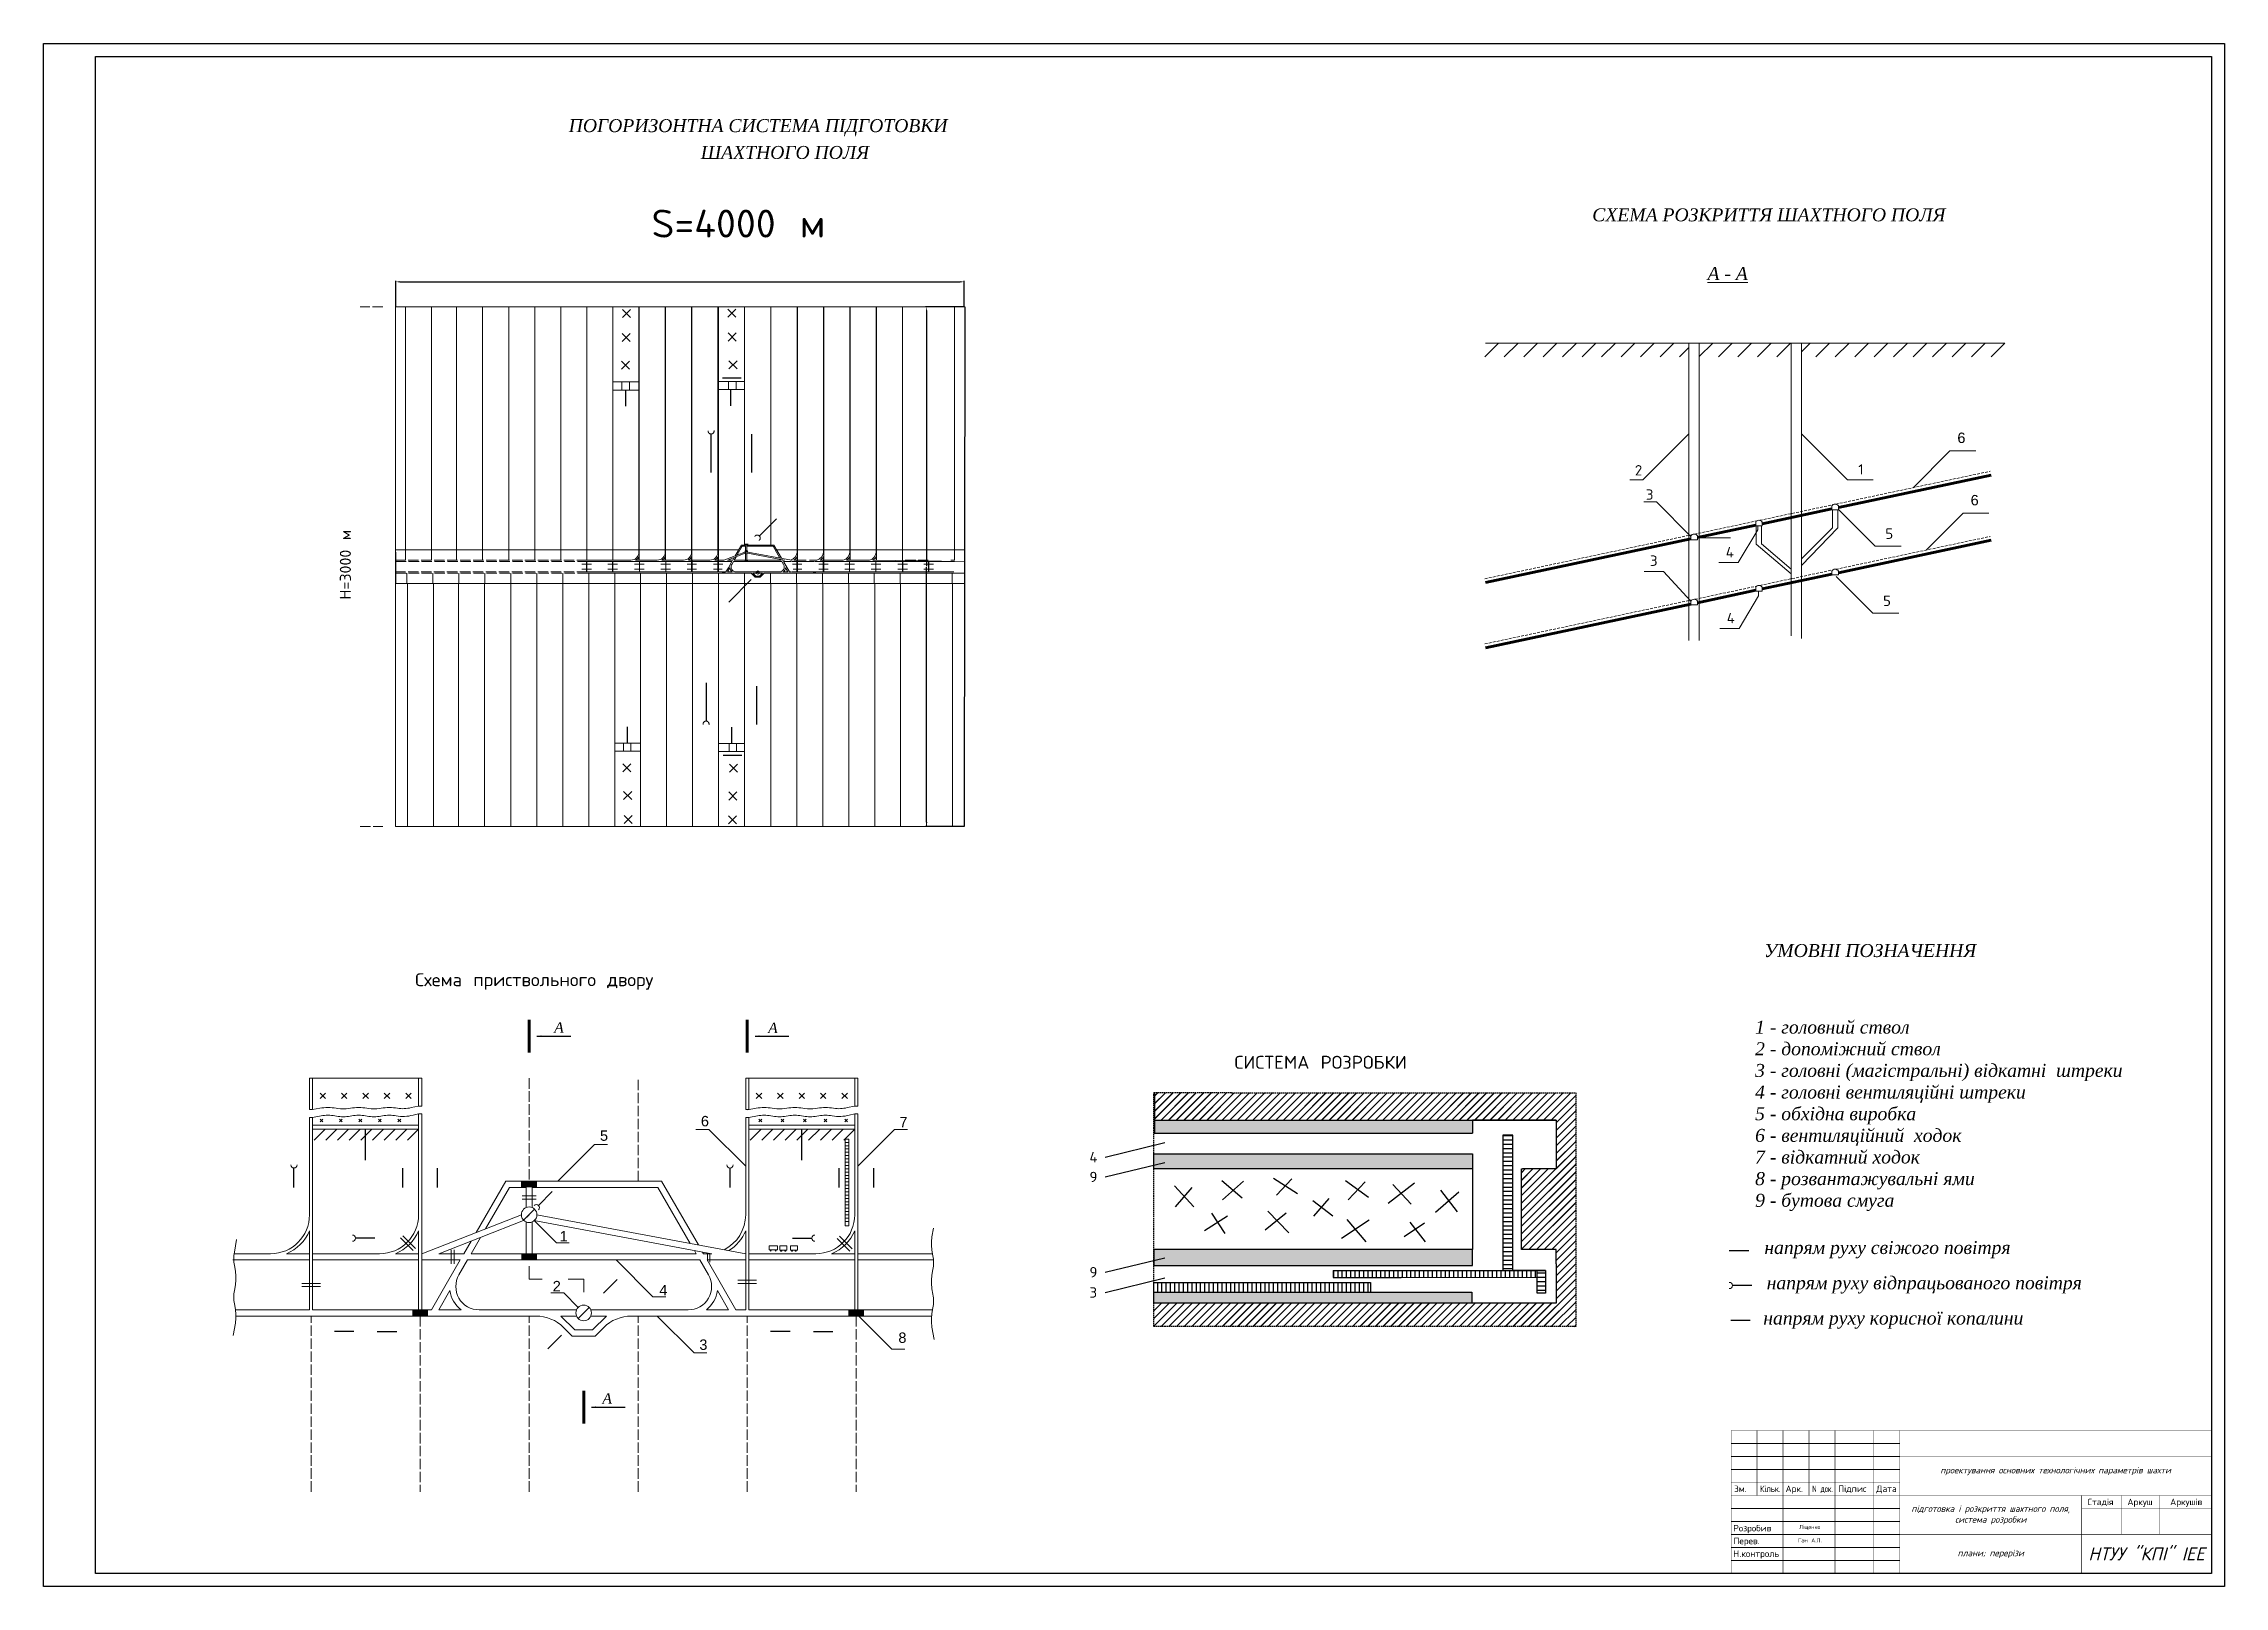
# Model space of a CAD drawing. Header units: millimetres. Extents: x 72 to 2592, y 75 to 1857.
import ezdxf
from ezdxf.enums import TextEntityAlignment as Align

# ---------------------------------------------------------------- set-up
doc = ezdxf.new("R2010")
doc.units = ezdxf.units.MM
for name, pattern in [('ACAD_ISO02W100', [15, 12, -3]), ('HIDDEN2', [4.7625, 3.175, -1.5875]), ('невидимая2', [4.7625, 3.175, -1.5875])]:
    doc.linetypes.add(name, pattern=pattern)
doc.layers.get('0').update_dxf_attribs({"lineweight": 9})
doc.layers.get('Defpoints').update_dxf_attribs({"lineweight": 9})
for name, color, linetype, lineweight in [('osnovni', 90, 'Continuous', 30), ('мал.штрих', 7, 'невидимая2', 25), ('Форматка', 7, 'Continuous', 20)]:
    doc.layers.add(name, color=color, linetype=linetype, lineweight=lineweight)
doc.styles.add('ISO Proportional', font='ARIALUNI.TTF')
doc.styles.get("Standard").update_dxf_attribs({"font": 'txt.shx'})
doc.dimstyles.new('DIN', dxfattribs={"dimtxt": 3, "dimasz": 5, "dimexe": 1.25, "dimexo": 0.625, "dimtad": 1, "dimtih": 1, "dimdec": 4, "dimdsep": 46, "dimlunit": 6, "dimtxsty": 'Standard', "dimcen": 2.5, "dimadec": 0, "dimazin": 0, "dimtfac": 1, "dimtdec": 4, "dimtmove": 0, "dimatfit": 3, "dimfxl": 1, "dimtvp": 1, "dimtolj": 1, "dimtzin": 0, "dimarcsym": 0})
doc.dimstyles.new('ISO-25', dxfattribs={"dimtxt": 2.5, "dimasz": 2.5, "dimexe": 1.25, "dimexo": 0.625, "dimtad": 1, "dimtxsty": 'Standard', "dimcen": 2.5, "dimadec": 0, "dimazin": 0, "dimtfac": 1, "dimtmove": 0, "dimatfit": 3, "dimfxl": 1, "dimarcsym": 0})

msp = doc.modelspace()

# ---------------------------------------------------------------- texts
msp.add_text('S=4000 м', height=32.214438).set_placement((774.12751, 1632.80944))
msp.add_text('Н=3000 м', height=12.82646, rotation=90).set_placement((426.77712, 1214.4491))
at = {"color": 7}
for s, p in [('Зм.', (2025.09342, 183.76028)), ('Арк.', (2084.60389, 183.76028)), ('Пiдпис', (2145.31054, 183.76028)), ('Дата', (2189.56958, 183.76028)), ('Розробив', (2024.15047, 138.26518)), ('Перев.', (2024.36407, 123.52481)), ('Н.контроль', (2024.17607, 108.7669))]:
    msp.add_text(s, height=7.5, dxfattribs=at).set_placement(p)
for s, width, p, p2 in [('Кiльк.', 0.765562, (2054.99818, 183.76028), (2078.92198, 183.76028)), ('N док.', 0.637968, (2115.40579, 183.76028), (2139.32959, 183.76028))]:
    msp.add_text(s, height=7.5, dxfattribs=dict(at, width=width)).set_placement(p, p2, align=Align.FIT)
for s, p in [('Стадiя', (2448.5624, 168.58738)), ('Аркуш', (2494.1453, 168.58738)), ('Аркушiв', (2547.55151, 168.58738))]:
    msp.add_text(s, height=7.5, dxfattribs=at).set_placement(p, align=Align.CENTER)
at = {"attachment_point": 1, "style": 'ISO Proportional'}
for s, insert, char_height, width in [('\\pi14.182;{\\fTimes New Roman|b0|i1|c204|p18;ПОГОРИЗОНТНА СИСТЕМА ПІДГОТОВКИ  \\fTimes New Roman|b0|i0|c204|p18;                                                                             }', (664.26139, 1769.53986), 15, 458.3031522), ('{\\fTimes New Roman|b0|i1|c204|p18;ШАХТНОГО ПОЛЯ}', (831.00539, 1738.60167), 15, 463.6008), ('{\\fTimes New Roman|b0|i1|c204|p18;СХЕМА РОЗКРИТТЯ ШАХТНОГО ПОЛЯ}', (1861.23966, 1666.52298), 15, 439.9635), ('{\\fTimes New Roman|b0|i1|c0|p18;\\LA - A }', (1994.39403, 1598.71236), 15, 116.8716), ('6', (2283.14967, 1407.48282), 12, 21.2097), ('6', (2298.46034, 1335.45181), 12, 21.2097), ('{\\fTimes New Roman|b0|i1|c204|p18;УМОВНІ ПОЗНАЧЕННЯ}', (2059.76596, 816.72905), 15, 290.6889), ('{\\fTimes New Roman|b0|i1|c0|p18;A}', (661.66829, 726.35327), 12, 17.4765), ('{\\fTimes New Roman|b0|i1|c0|p18;A}', (908.9297, 725.91462), 12, 17.4765), ('{\\fTimes New Roman|b0|i1|c0|p18;1 - \\fTimes New Roman|b0|i1|c204|p18;головний ствол\\P2 - допоміжний ствол\\P3 - головні (магістральні) відкатні  штреки\\P4 - головні вентиляційні штреки\\P5 - обхідна виробка\\P6 - вентиляційний  ходок\\P7 - відкатний ходок \\P8 - розвантажувальні ями\\P9 - бутова смуга}', (2049.40838, 728.25535), 15, 409.7448), ('6', (831.21691, 618.1747), 12, 13.4547), ('7', (1060.67752, 617.11264), 12, 8.8874407), ('5', (714.60099, 601.43403), 12, 15.944115), ('1', (668.02763, 485.2155), 12, 9.9684), ('{\\fTimes New Roman|b0|i1|c204|p18;напрям руху свіжого повітря}', (2060.10483, 473.65178), 15, 290.3694), ('{\\fTimes New Roman|b0|i1|c204|p18;напрям руху відпрацьованого повітря}', (2062.78013, 432.94632), 15, 363.7854), ('2', (660.01169, 427.58728), 12, 14.3598), ('4', (783.20192, 422.97243), 12, 13.8513), ('{\\fTimes New Roman|b0|i1|c204|p18;напрям руху корисної копалини}', (2058.84047, 392.18795), 15, 328.0665), ('3', (829.41093, 359.9472), 12, 12.1509), ('8', (1059.43904, 368.03671), 12, 12.7992), ('{\\fTimes New Roman|b0|i1|c0|p18;A}', (717.34808, 297.8317), 12, 21.4083)]:
    msp.add_mtext(s, dxfattribs=dict(at, insert=insert, char_height=char_height, width=width))
for s, insert, char_height, width, attachment_point in [('2', (1910.48051, 1369.95572), 12, 10.883817, 1), ('1', (2168.63601, 1371.03785), 12, 4.4749056, 1), ('3', (1923.13744, 1341.88341), 12, 7.1003479, 1), ('5', (2199.89635, 1296.73434), 12, 7.6909816, 1), ('3', (1927.86406, 1265.54316), 12, 7.1003479, 1), ('4', (2015.54389, 1275.37663), 12, 7.0657051, 1), ('5', (2197.26938, 1219.21114), 12, 7.6909816, 1), ('4', (2016.59685, 1199.26152), 12, 7.0657051, 1), ('{\\fISOCPEUR|b0|i1|c204|p34;проектування основних технолог\\fISOCPEUR|b0|i1|c0|p34;i\\fISOCPEUR|b0|i1|c204|p34;чних параметр\\fISOCPEUR|b0|i1|c0|p34;i\\fISOCPEUR|b0|i1|c204|p34;в шахти}', (2396.68301, 207.97261), 7.5, 360, 5), ('{\\fISOCPEUR|b0|i1|c204|p34;підготовка і розкриття шахтного поля, система розробки}', (2321.68301, 157.28085), 7.5, 210, 5), ('Ган А.Л.', (2112.73646, 127.97496), 4.5, 60, 5), ('Л{\\fArial|b0|i0|c204|p34;і}щенко', (2112.54082, 142.76118), 4.5, 60, 5), ('{\\fISOCPEUR|b0|i1|c204|p34;плани; перер\\fISOCPEUR|b0|i1|c0|p34;i\\fISOCPEUR|b0|i1|c204|p34;зи}', (2321.68301, 112.28085), 7.5, 210, 5), ('{\\fISOCPEUR|b0|i1|c204|p34;НТУУ "КП\\fISOCPEUR|b0|i1|c0|p34;I\\fISOCPEUR|b0|i1|c204|p34;"\\fISOCPEUR|b0|i1|c0|p34; IEE}', (2501.68301, 112.28085), 15, 150, 5)]:
    msp.add_mtext(s, dxfattribs=dict(insert=insert, char_height=char_height, width=width, attachment_point=attachment_point))
at = {"layer": 'osnovni', "lineweight": -2, "char_height": 15, "attachment_point": 1}
for s, insert in [('Схема приствольного двору', (500.98373, 783.0297)), ('СИСТЕМА РОЗРОБКИ', (1447.7746, 687.60769))]:
    msp.add_mtext_dynamic_manual_height_columns(s, width=439.7485013, gutter_width=12.5, heights=[0], dxfattribs=dict(at, insert=insert))
at = {"layer": 'osnovni', "char_height": 12, "attachment_point": 1}
for s, insert in [('4', (1280.208, 576.58663)), ('9', (1280.208, 553.68413)), ('9', (1280.208, 443.62074)), ('3', (1280.208, 420.29298))]:
    msp.add_mtext_dynamic_manual_height_columns(s, width=19.4757012, gutter_width=12.5, heights=[0], dxfattribs=dict(at, insert=insert))

# ---------------------------------------------------------------- blocks, each defined once
blk = doc.blocks.new('*D14')
at = {"color": 0, "lineweight": -2, "transparency": 16777216}
for p, q in [((1135.5, 1552.6), (1090.8, 1552.6)), ((1092, 1547.6), (1092, 1253.3)), ((1092, 957.6), (1092, 1252)), ((1135.5, 952.6), (1090.8, 952.6))]:
    blk.add_line(p, q, dxfattribs=at)
at = {"color": 0, "transparency": 16777216}
for points in [[(1091.2, 1547.6), (1092.9, 1547.6), (1092, 1552.6)], [(1091.2, 957.6), (1092.9, 957.6), (1092, 952.6)]]:
    blk.add_solid(points, dxfattribs=at)
at = {"layer": 'Defpoints', "color": 0, "transparency": 16777216}
for p in [(1092, 1552.6), (1136.1, 1552.6), (1136.1, 952.6)]:
    blk.add_point(p, dxfattribs=at)
at = {"color": 0, "transparency": 16777216, "insert": (1092, 1252.6), "char_height": 0.01, "attachment_point": 5}
blk.add_mtext('\\A1;600', dxfattribs=at)
blk = doc.blocks.new('*D15')
at = {"color": 0, "lineweight": -2, "transparency": 16777216}
for p, q in [((478.5, 1553.3), (478.5, 1582.9)), ((483.5, 1581.6), (1130.5, 1581.6)), ((1135.5, 1553.3), (1135.5, 1582.9))]:
    blk.add_line(p, q, dxfattribs=at)
at = {"color": 0, "transparency": 16777216}
for points in [[(483.5, 1582.5), (483.5, 1580.8), (478.5, 1581.6)], [(1130.5, 1582.5), (1130.5, 1580.8), (1135.5, 1581.6)]]:
    blk.add_solid(points, dxfattribs=at)
at = {"layer": 'Defpoints', "color": 0, "transparency": 16777216}
for p in [(1135.5, 1581.6), (478.5, 1552.6), (1135.5, 1552.6)]:
    blk.add_point(p, dxfattribs=at)
at = {"color": 0, "transparency": 16777216, "insert": (807, 1582.3), "char_height": 0.01, "attachment_point": 5}
blk.add_mtext('\\A1;657,0219', dxfattribs=at)

# ---------------------------------------------------------------- dimensions: what is measured, and where the dimension line sits
dim = msp.add_linear_dim(base=(1135.49848, 1581.63235), p1=(478.47654, 1552.64334), p2=(1135.49848, 1552.64334), dimstyle='DIN', override={"dimtxt": 0.01})
dim.commit()
dim.dimension.update_dxf_attribs({"geometry": '*D15', "text_midpoint": (806.98751, 1582.26318)})
dim = msp.add_linear_dim(base=(1092.04045, 1552.64334), p1=(1136.12348, 952.64334), p2=(1136.12348, 1552.64334), angle=90, dimstyle='DIN', override={"dimtxt": 0.01})
dim.commit()
dim.dimension.update_dxf_attribs({"geometry": '*D14', "text_midpoint": (1092.04045, 1252.64334)})

# ---------------------------------------------------------------- hatches: boundary and pattern name
h = msp.add_hatch(color=256)
h.paths.add_polyline_path([(885.01628, 1270.84416, 0.6681786379), (881.81545, 1269.51834, 0.1989123674), (882.36463, 1268.19251), (883.69045, 1269.51834)])
h.paths.add_polyline_path([(896.81545, 1247.76834, 0.4142135624), (894.94045, 1245.89334, 0.1989123674), (895.48963, 1244.56751), (896.81545, 1245.89334)])
h.paths.add_polyline_path([(898.14128, 1247.21916, 0.1989123674), (896.81545, 1247.76834), (896.81545, 1245.89334)])
at = {"layer": 'мал.штрих', "linetype": 'ByBlock', "ltscale": 0.5}
h = msp.add_hatch(dxfattribs=at)
h.set_pattern_fill('JIS_LC_20', color=250, scale=0.3125)
h.set_pattern_definition([(45, (2341.336, 248.3095), (-4.419417, 4.419417), []), (45, (2341.461, 248.3095), (-4.419417, 4.419417), [])])
h.paths.add_polyline_path([(1842.14798, 644.89097), (1444.17552, 644.89097), (1355.43617, 644.89097), (1355.43617, 613.36984), (1819.47144, 613.36984), (1819.47144, 556.88486), (1780.66341, 556.88486), (1779.55461, 556.88486), (1779.55461, 463.85077), (1819.47144, 463.85077), (1819.47144, 447.23754), (1819.47144, 401.82804), (1354.73221, 401.82804), (1354.73221, 374.85634), (1842.14798, 374.85634)])
h = msp.add_hatch(dxfattribs=at)
h.set_pattern_fill('GRAVEL', color=250, scale=0.3125)
h.set_pattern_definition([(228.01279, (2347.05083, 256.247), (-63.5, -71.4375), [1.06788, -105.72026]), (184.96974, (2346.33646, 255.45328), (95.24999996, 7.93750045), [1.832515, -181.418903]), (132.510447, (2344.51083, 255.29453), (79.37500003, -87.31249997), [1.29213, -127.92101]), (267.27369, (2341.4152, 253.31015), (7.93750002, 158.75), [1.668764, -165.207617]), (292.833654, (2341.33583, 251.64328), (-39.6875, 95.25), [1.636355, -161.9994]), (357.27369, (2341.97083, 250.13515), (-158.75, 7.93750002), [1.668764, -165.207617]), (37.69424, (2343.6377, 250.05578), (-103.187499995, -79.375000006), [2.206855, -218.478485]), (72.25533, (2345.38396, 251.40515), (55.562500015, 174.624999995), [2.0835, -206.266427]), (121.429566, (2346.01896, 253.38953), (-63.50000001, 103.1875), [1.674416, -165.76733]), (175.23636, (2345.1458, 254.8183), (87.3125, -7.9375), [1.911604, -93.668553]), (222.397438, (2343.24083, 254.97703), (-95.25, -87.312500003), [2.47212, -244.739914]), (138.814075, (2349.2733, 253.2308), (-55.5625, 47.625), [0.843764, -83.53302]), (171.469234, (2348.63833, 253.7864), (103.1875, -15.87499998), [1.605256, -158.920747]), (225, (2347.051, 254.0245), (-1e-15, -7.9375), [1.12253, -10.10279]), (203.19859, (2346.4952, 254.977), (39.6875, 15.875), [0.604504, -59.845695]), (291.80141, (2345.9396, 254.7389), (-7.9375, 23.8125), [0.85489, -41.889853]), (30.96376, (2346.2571, 253.9452), (23.8125, 15.875), [1.3885, -44.89468]), (161.56505, (2347.4477, 254.6595), (15.875, -7.9375), [1.00402, -24.096557]), (16.38954, (2341.33583, 254.7389), (79.375, 23.8125), [1.406525, -139.246333]), (70.346176, (2342.6852, 255.1358), (-31.75, -87.3125), [1.179997, -116.819424]), (293.19859, (2347.4477, 256.247), (-15.875, 39.6875), [1.209, -59.2412]), (343.61046, (2347.92396, 255.1358), (-79.375, 23.8125), [1.406525, -139.246333]), (339.44395, (2341.3358, 249.81765), (-39.6875, 15.875), [1.35636, -66.46167]), (294.77514, (2342.60583, 249.3414), (-39.68750005, 87.31249998), [1.136475, -112.51123]), (66.80141, (2347.5271, 248.3095), (15.875, 39.6875), [1.209, -59.2412]), (17.354025, (2348.00333, 249.4208), (-103.1875, -31.75), [1.33057, -131.726175]), (69.44395, (2343.6377, 248.3095), (-15.875, -39.6875), [0.67818, -67.13985]), (101.30993, (2347.0508, 248.3095), (-7.9375, 31.75), [0.404733, -40.068734]), (165.96376, (2346.9715, 248.7064), (23.8125, -7.9375), [1.636355, -31.090796]), (186.009006, (2345.38396, 249.10328), (79.375, 7.9375), [1.51646, -150.129265]), (303.69007, (2346.257, 253.2308), (-7.9375, 15.875), [1.14476, -27.4743]), (353.157227, (2346.89208, 252.27828), (134.9375, -15.87499999), [1.998615, -197.86253]), (60.9454, (2348.87646, 252.04015), (-31.75, -55.5625), [0.817213, -80.90435]), (90, (2349.273, 252.7545), (-7.9375, 7.9375), [0.47625, -7.46125]), (120.25644, (2345.2252, 249.3414), (31.75, -55.5625), [1.10271, -109.168565]), (48.01279, (2344.6696, 250.2939), (63.5, 71.4375), [2.13576, -104.65238]), (0, (2346.098, 251.8814), (7.9375, 7.9375), [2.06375, -5.87375]), (325.304846, (2348.1621, 251.8814), (79.37500003, -55.56249996), [1.25503, -124.247865]), (254.0546, (2349.194, 251.167), (-7.9375, -31.75), [1.155716, -56.630156]), (207.645975, (2348.87646, 250.05578), (-150.81250001, -79.37499999), [1.881703, -186.28895]), (175.42608, (2347.20958, 249.18265), (-103.1875, 7.9375), [1.990717, -197.08077])])
h.paths.add_polyline_path([(1722.67649, 613.36984), (1355.43617, 613.36984), (1355.43617, 598.32989), (1722.67649, 598.32989)])
h.paths.add_polyline_path([(1722.67649, 574.34573), (1354.73221, 574.34573), (1354.73221, 556.88486), (1722.67649, 556.88486)])
h.paths.add_polyline_path([(1722.67649, 463.85077), (1354.73221, 463.85077), (1354.73221, 445.28811), (1722.70615, 445.28811)])
h.paths.add_polyline_path([(1721.98269, 414.75858), (1354.73221, 414.75858), (1354.73221, 401.82804), (1721.98269, 401.82804)])
h = msp.add_hatch(dxfattribs=at)
h.set_pattern_fill('LINE', color=250, scale=1.5625)
h.set_pattern_definition([(0, (2341.336, 248.3095), (0, 4.960938), [])])
h.paths.add_polyline_path([(1769.38955, 595.90939), (1758.06297, 595.90939), (1758.06297, 439.58843), (1769.38955, 439.58843)])
h.paths.add_polyline_path([(1807.09419, 439.58843), (1797.39582, 439.58843), (1797.39582, 431.26592), (1797.39582, 413.38146), (1807.09419, 413.38146)])
h = msp.add_hatch(dxfattribs=at)
h.set_pattern_fill('LINE', color=250, scale=1.5625, angle=90)
h.set_pattern_definition([(90, (2341.336, 248.3095), (-4.960938, 3e-16), [])])
h.paths.add_polyline_path([(1604.79627, 425.67913), (1354.73221, 425.67913), (1354.73221, 414.75858), (1604.79627, 414.75858)])
h.paths.add_polyline_path([(1797.39582, 439.58843), (1769.38955, 439.58843), (1640.59627, 439.58843), (1561.70871, 439.58843), (1561.70871, 431.74269), (1640.48244, 431.74269), (1796.6498, 431.26592), (1797.39582, 431.26592)])

# ---------------------------------------------------------------- linework, layer by layer
at = {"linetype": 'ACAD_ISO02W100'}
for p, q in [((463.69045, 1552.64334), (437.44045, 1552.64334)), ((516.19045, 1552.64334), (489.94045, 1552.64334)), ((568.69045, 1552.64334), (542.44045, 1552.64334)), ((621.19045, 1552.64334), (594.94045, 1552.64334)), ((673.69045, 1552.64334), (647.44045, 1552.64334)), ((726.19045, 1552.64334), (699.94045, 1552.64334)), ((1067.81545, 1552.64334), (1093.69045, 1552.64334)), ((1093.69045, 1552.64334), (1119.94045, 1552.64334)), ((699.94045, 1260.14334), (478.47654, 1260.14334)), ((750.32705, 1260.14334), (726.19045, 1260.14334)), ((883.69045, 1277.61929), (909.94045, 1277.61929)), ((1067.44045, 1260.14334), (1093.69045, 1260.14334)), ((1119.94045, 1260.14334), (1124.29045, 1260.14334)), ((478.47654, 1245.14334), (699.86925, 1245.14334)), ((704.89045, 1255.45584), (693.64045, 1255.45584)), ((704.89045, 1249.83084), (693.64045, 1249.83084)), ((699.19045, 1258.64334), (699.19045, 1246.64334)), ((699.34045, 1246.64334), (699.34045, 1258.64334)), ((734.89045, 1255.45584), (723.64045, 1255.45584)), ((734.89045, 1249.83084), (723.64045, 1249.83084)), ((726.19045, 1245.14334), (752.44045, 1245.14334)), ((729.19045, 1258.64334), (729.19045, 1246.64334)), ((729.34045, 1246.64334), (729.34045, 1258.64334)), ((778.69045, 1245.14334), (804.94045, 1245.14334)), ((831.19045, 1245.14334), (857.44045, 1245.14334)), ((857.36545, 1246.64334), (857.51545, 1246.64334)), ((883.69045, 1245.14334), (889.22567, 1245.14334)), ((891.34699, 1245.14334), (895.09699, 1245.14334)), ((898.53392, 1245.14334), (902.28392, 1245.14334)), ((904.40524, 1245.14334), (909.94045, 1245.14334)), ((936.19045, 1245.14334), (962.44045, 1245.14334)), ((988.69045, 1245.14334), (1014.94045, 1245.14334)), ((1041.19045, 1245.14334), (1067.44045, 1245.14334)), ((1058.74045, 1255.45584), (1069.99045, 1255.45584)), ((1058.74045, 1249.83084), (1069.99045, 1249.83084)), ((1064.29045, 1246.64334), (1064.29045, 1258.64334)), ((1064.44045, 1258.64334), (1064.44045, 1246.64334)), ((1088.74045, 1255.45584), (1099.99045, 1255.45584)), ((1088.74045, 1249.83084), (1099.99045, 1249.83084)), ((1093.69045, 1245.14334), (1119.94045, 1245.14334)), ((1094.29045, 1246.64334), (1094.29045, 1258.64334)), ((1094.44045, 1258.64334), (1094.44045, 1246.64334)), ((437.44045, 952.64334), (463.69045, 952.64334)), ((489.94045, 952.64334), (516.19045, 952.64334)), ((542.44045, 952.64334), (568.69045, 952.64334)), ((594.94045, 952.64334), (621.19045, 952.64334)), ((647.44045, 952.64334), (673.69045, 952.64334)), ((699.94045, 952.64334), (726.19045, 952.64334)), ((752.44045, 952.64334), (778.69045, 952.64334)), ((804.94045, 952.64334), (831.19045, 952.64334)), ((857.44045, 952.64334), (883.69045, 952.64334)), ((909.94045, 952.64334), (936.19045, 952.64334)), ((962.44045, 952.64334), (988.69045, 952.64334)), ((1014.94045, 952.64334), (1041.19045, 952.64334)), ((1067.44045, 952.64334), (1093.69045, 952.64334)), ((632.75526, 661.63071), (632.75526, 542.87644)), ((758.75526, 542.87644), (758.75526, 661.63071)), ((632.75526, 542.87644), (758.75526, 542.87644)), ((380.75526, 184.14302), (380.75526, 386.99187)), ((380.75526, 386.99187), (506.75526, 386.99187)), ((506.39526, 394.19187), (507.11526, 394.19187)), ((506.75526, 386.99187), (506.75526, 184.14302)), ((632.75526, 184.14302), (632.75526, 386.99187)), ((669.50663, 386.99187), (687.50663, 386.99187)), ((704.0039, 386.99187), (722.0039, 386.99187)), ((758.75526, 184.14302), (758.75526, 386.99187)), ((884.75526, 184.14302), (884.75526, 386.99187)), ((884.75526, 386.99187), (1010.75526, 386.99187)), ((1010.75526, 386.99187), (1010.75526, 184.14302))]:
    msp.add_line(p, q, dxfattribs=at)
for p, q in [((478.47654, 1269.52834), (478.47654, 1562.02833)), ((489.94046, 1260.14334), (489.94046, 1552.64334)), ((519.94046, 1260.14334), (519.94046, 1552.64334)), ((548.80363, 1260.14334), (548.80363, 1552.64334)), ((578.80363, 1260.14334), (578.80363, 1552.64334)), ((609.34045, 1260.14334), (609.34045, 1552.64334)), ((639.34045, 1260.14334), (639.34045, 1552.64334)), ((669.34045, 1260.14334), (669.34045, 1552.64334)), ((699.34045, 1260.14334), (699.34045, 1552.64334)), ((729.34045, 1260.14334), (729.34045, 1552.64334)), ((740.69079, 1540.40713), (749.97199, 1549.68833)), ((740.69079, 1549.68824), (749.97199, 1540.40704)), ((775.16545, 1552.64334), (749.66545, 1552.64334)), ((759.56545, 1269.38174), (759.56545, 1552.64334)), ((760.01545, 1260.14334), (760.01545, 1552.64334)), ((760.01545, 1272.14334), (760.01545, 1552.64334)), ((775.91545, 1552.64334), (775.16545, 1552.64334)), ((790.01545, 1269.38174), (790.01545, 1552.64334)), ((790.46545, 1260.14334), (790.46545, 1552.64334)), ((804.27145, 1552.64334), (803.52145, 1552.64334)), ((820.46545, 1269.38174), (820.46545, 1552.64334)), ((820.91545, 1260.14334), (820.91545, 1552.64334)), ((830.52145, 1552.64334), (829.77145, 1552.64334)), ((850.91545, 1269.38174), (850.91545, 1552.64334)), ((851.36545, 1260.14334), (851.36545, 1552.64334)), ((871.68562, 1540.91596), (862.40442, 1550.19716)), ((871.68562, 1550.19708), (862.40442, 1540.91587)), ((881.59045, 1277.61929), (881.59045, 1552.64334)), ((912.04045, 1277.61929), (912.04045, 1552.64334)), ((942.26545, 1269.38174), (942.26545, 1552.64334)), ((942.71545, 1260.14334), (942.71545, 1552.64334)), ((960.33445, 1552.64334), (961.08445, 1552.64334)), ((963.19045, 1552.64334), (988.69045, 1552.64334)), ((972.71545, 1269.38174), (972.71545, 1552.64334)), ((973.16545, 1260.14334), (973.16545, 1552.64334)), ((986.58445, 1552.64334), (987.33445, 1552.64334)), ((1003.16545, 1269.38174), (1003.16545, 1552.64334)), ((1003.61545, 1260.14334), (1003.61545, 1552.64334)), ((1014.94045, 1552.64334), (1015.69045, 1552.64334)), ((1015.69045, 1552.64334), (1041.19045, 1552.64334)), ((1033.61545, 1269.38174), (1033.61545, 1552.64334)), ((1033.61545, 1272.14334), (1033.61545, 1552.64334)), ((1034.06545, 1260.14334), (1034.06545, 1552.64334)), ((1064.29045, 1260.14334), (1064.29045, 1552.64334)), ((1124.29045, 1260.14334), (1124.29045, 1552.64334)), ((740.24951, 1512.74709), (749.53071, 1522.0283)), ((740.24951, 1522.02821), (749.53071, 1512.747)), ((872.1269, 1513.25592), (862.8457, 1522.53713)), ((872.1269, 1522.53704), (862.8457, 1513.25584)), ((739.44701, 1480.67749), (748.72822, 1489.95869)), ((739.44701, 1489.9586), (748.72822, 1480.6774)), ((872.9294, 1481.18632), (863.64819, 1490.46753)), ((872.9294, 1490.46744), (863.64819, 1481.18623)), ((1752.92164, 1510.88533), (1737.01174, 1494.97542)), ((1737.92163, 1510.88532), (2337.92163, 1510.88532)), ((1775.42164, 1510.88533), (1759.51174, 1494.97542)), ((1797.92164, 1510.88533), (1782.01174, 1494.97542)), ((1820.42164, 1510.88533), (1804.51173, 1494.97542)), ((1820.42164, 1510.88533), (1804.51173, 1494.97542)), ((1842.92163, 1510.88533), (1827.01173, 1494.97542)), ((1865.42163, 1510.88533), (1849.51173, 1494.97543)), ((1887.92163, 1510.88533), (1872.01172, 1494.97543)), ((1910.42162, 1510.88533), (1894.51172, 1494.97543)), ((1932.92163, 1510.88533), (1917.01172, 1494.97542)), ((1955.42163, 1510.88533), (1939.51172, 1494.97542)), ((1972.85913, 1505.82283), (1962.01172, 1494.97542)), ((1972.85913, 1510.88532), (1972.85913, 1167.48267)), ((1972.85913, 1510.88532), (1972.85913, 1405.88532)), ((2000.42163, 1510.88533), (1984.85913, 1495.32283)), ((1984.85913, 1510.88532), (1984.85913, 1167.48267)), ((2022.92163, 1510.88532), (2007.01172, 1494.97542)), ((2045.42163, 1510.88532), (2029.51172, 1494.97542)), ((2067.92163, 1510.88532), (2052.01172, 1494.97542)), ((2090.42163, 1510.88532), (2074.51172, 1494.97542)), ((2090.98413, 1510.88532), (2090.98413, 1172.64133)), ((2096.98413, 1510.88532), (2104.48413, 1510.88532)), ((2102.98413, 1510.88532), (2102.98413, 1169.77541)), ((2112.92163, 1510.88532), (2102.98413, 1500.94782)), ((2135.42163, 1510.88532), (2119.51172, 1494.97542)), ((2157.92163, 1510.88532), (2142.01172, 1494.97542)), ((2180.42163, 1510.88532), (2164.51172, 1494.97542)), ((2202.92163, 1510.88532), (2187.01172, 1494.97542)), ((2225.42163, 1510.88532), (2209.51172, 1494.97542)), ((2247.92163, 1510.88532), (2232.01172, 1494.97542)), ((2270.42163, 1510.88532), (2254.51172, 1494.97542)), ((2292.92163, 1510.88532), (2277.01173, 1494.97542)), ((2315.42163, 1510.88532), (2299.51173, 1494.97541)), ((2337.92163, 1510.88532), (2322.01173, 1494.97541)), ((739.9833, 1465.97077), (729.88941, 1465.97077)), ((748.6087, 1465.97077), (760.11441, 1465.97077)), ((863.22855, 1466.47969), (851.46018, 1466.47969)), ((867.54125, 1466.47969), (881.46018, 1466.47969)), ((739.9833, 1456.59534), (729.88941, 1456.59534)), ((748.6087, 1456.59534), (760.11441, 1456.59534)), ((863.22855, 1457.10426), (851.01018, 1457.10426)), ((867.54125, 1457.10426), (881.46018, 1457.10426)), ((1972.85913, 1405.88532), (1919.82612, 1352.85231)), ((2102.98413, 1405.88532), (2156.01714, 1352.85231)), ((2231.93299, 1343.85143), (2274.3594, 1386.27783)), ((2274.3594, 1386.27783), (2304.3594, 1386.27783)), ((1919.82612, 1352.85231), (1904.82612, 1352.85231)), ((2156.01714, 1352.85231), (2186.01714, 1352.85231)), ((1935.65154, 1327.59199), (1920.65154, 1327.59199)), ((1975.2467, 1287.3123), (1935.65154, 1327.59199)), ((2138.10523, 1321.38129), (2138.10523, 1322.88129)), ((2138.10523, 1318.38129), (2138.10523, 1321.38129)), ((2145.60523, 1318.38129), (2138.10523, 1318.38129)), ((2138.85523, 1318.38129), (2138.85523, 1297.38129)), ((2141.85523, 1318.38129), (2145.60523, 1318.38129)), ((2144.85523, 1318.38129), (2144.85523, 1297.38129)), ((2145.60523, 1318.38129), (2145.60523, 1322.88129)), ((2145.71628, 1318.82779), (2188.14269, 1276.40138)), ((2247.24366, 1271.82041), (2289.67006, 1314.24682)), ((2289.67006, 1314.24682), (2319.67006, 1314.24682)), ((1975.2467, 1286.5623), (1975.2467, 1288.0623)), ((1975.2467, 1283.5623), (1975.2467, 1286.5623)), ((1982.7467, 1283.5623), (1982.7467, 1288.0623)), ((1984.85913, 1285.88532), (2020.78788, 1285.88532)), ((2052.38192, 1295.17908), (2029.98263, 1257.29858)), ((2050.07195, 1302.66924), (2050.07195, 1304.16924)), ((2050.07195, 1299.66924), (2050.07195, 1302.66924)), ((2057.57195, 1299.66924), (2050.07195, 1299.66924)), ((2050.82195, 1299.66924), (2050.82195, 1278.66924)), ((2052.38192, 1295.17908), (2052.38192, 1299.66924)), ((2053.82195, 1299.66924), (2057.57195, 1299.66924)), ((2056.82195, 1299.66924), (2056.82195, 1278.66924)), ((2057.57195, 1299.66924), (2057.57195, 1304.16924)), ((2144.85523, 1297.38129), (2102.98413, 1254.00248)), ((2138.85523, 1297.38129), (2102.98413, 1261.51019)), ((874.90391, 1272.14334), (478.47654, 1272.14334)), ((750.32705, 1260.14334), (699.94045, 1260.14334)), ((780.77705, 1260.14334), (755.8011, 1260.14334)), ((759.56545, 1260.14334), (759.56545, 1263.90769)), ((778.31545, 1260.14334), (772.76472, 1260.14334)), ((780.77705, 1260.14334), (779.06545, 1260.14334)), ((811.22705, 1260.14334), (786.2511, 1260.14334)), ((795.19045, 1260.14334), (786.2511, 1260.14334)), ((790.01545, 1260.14334), (790.01545, 1263.90769)), ((804.56545, 1260.14334), (799.01472, 1260.14334)), ((811.22705, 1260.14334), (805.31545, 1260.14334)), ((811.22705, 1260.14334), (805.31545, 1260.14334)), ((841.67705, 1260.14334), (816.7011, 1260.14334)), ((821.44045, 1260.14334), (816.7011, 1260.14334)), ((821.44045, 1260.14334), (816.7011, 1260.14334)), ((820.46545, 1260.14334), (820.46545, 1263.90769)), ((820.46545, 1260.14334), (820.46545, 1246.64334)), ((821.21545, 1260.14334), (821.21545, 1246.64334)), ((830.81545, 1260.14334), (825.26472, 1260.14334)), ((830.81545, 1260.14334), (825.26472, 1260.14334)), ((841.67705, 1260.14334), (831.56545, 1260.14334)), ((841.67705, 1260.14334), (831.56545, 1260.14334)), ((847.69045, 1260.14334), (847.1511, 1260.14334)), ((847.69045, 1260.14334), (847.1511, 1260.14334)), ((851.51472, 1260.14334), (847.1511, 1260.14334)), ((850.91545, 1260.14334), (850.91545, 1263.90769)), ((850.91545, 1260.14334), (850.91545, 1246.64334)), ((857.81545, 1260.14334), (851.51472, 1260.14334)), ((857.06545, 1260.14334), (851.51472, 1260.14334)), ((851.66545, 1260.14334), (851.66545, 1246.64334)), ((857.81545, 1260.14334), (881.81545, 1269.51834)), ((861.93802, 1260.14334), (882.36123, 1268.12115)), ((867.97571, 1260.14334), (861.93802, 1260.14334)), ((869.73389, 1263.1886), (867.97571, 1260.14334)), ((871.97031, 1264.0622), (869.70776, 1260.14334)), ((882.94045, 1260.14334), (869.70776, 1260.14334)), ((878.06545, 1277.61929), (870.93439, 1265.26792)), ((878.93148, 1276.11929), (873.17081, 1266.14153)), ((915.56545, 1277.61929), (878.06545, 1277.61929)), ((915.56545, 1260.14335), (878.06545, 1260.14335)), ((882.94045, 1276.11929), (878.93148, 1276.11929)), ((881.81545, 1277.61928), (881.81545, 1279.11928)), ((883.69045, 1269.51834), (882.36463, 1268.19251)), ((882.94045, 1276.11928), (882.94045, 1271.2368)), ((882.94045, 1267.79987), (882.94045, 1260.14334)), ((883.69045, 1269.51834), (885.01628, 1270.84416)), ((884.44045, 1276.11929), (914.69943, 1276.11929)), ((909.19045, 1276.11929), (884.44045, 1276.11929)), ((884.44045, 1276.11928), (884.44045, 1271.2368)), ((884.44045, 1267.79987), (884.44045, 1260.14334)), ((884.44045, 1260.14334), (923.92315, 1260.14334)), ((909.19045, 1260.14334), (884.44045, 1260.14334)), ((927.63672, 1260.14334), (884.92952, 1268.1111)), ((885.56545, 1279.11928), (885.56545, 1277.61929)), ((935.81545, 1260.14334), (885.56545, 1269.51834)), ((914.69943, 1276.11929), (910.69045, 1276.11929)), ((923.92315, 1260.14334), (910.69045, 1260.14334)), ((922.48754, 1262.62989), (914.69943, 1276.11929)), ((924.42868, 1262.26774), (915.56545, 1277.61929)), ((1135.83129, 1272.14334), (918.72699, 1272.14334)), ((923.92315, 1260.14334), (923.47485, 1260.91981)), ((925.6552, 1260.14334), (925.41599, 1260.55765)), ((935.81545, 1260.14334), (936.56545, 1260.14334)), ((952.69045, 1260.14334), (938.5011, 1260.14334)), ((941.96545, 1260.14334), (941.96545, 1246.64334)), ((942.26545, 1260.14334), (942.26545, 1263.90769)), ((942.71545, 1260.14334), (942.71545, 1246.64334)), ((962.06545, 1260.14334), (956.51472, 1260.14334)), ((962.06545, 1260.14334), (965.29608, 1260.32419)), ((995.74608, 1260.14334), (968.9511, 1260.14334)), ((978.94045, 1260.14334), (968.9511, 1260.14334)), ((972.41545, 1260.14334), (972.41545, 1246.64334)), ((972.71545, 1260.14334), (972.71545, 1263.90769)), ((973.16545, 1260.14334), (973.16545, 1246.64334)), ((988.31545, 1260.14334), (982.76472, 1260.14334)), ((995.74608, 1260.14334), (989.06545, 1260.14334)), ((1026.19608, 1260.14334), (999.4011, 1260.14334)), ((1005.19045, 1260.14334), (999.4011, 1260.14334)), ((1003.16545, 1260.14334), (1003.16545, 1263.90769)), ((1014.56545, 1260.14334), (1009.01472, 1260.14334)), ((1135.81723, 1258.64334), (1029.8511, 1260.14334)), ((1033.61545, 1260.14334), (1033.61545, 1263.90769)), ((1982.7467, 1283.5623), (1975.2467, 1283.5623)), ((1978.9967, 1283.5623), (1982.7467, 1283.5623)), ((2050.82195, 1278.66924), (2090.98413, 1244.4494)), ((2056.82195, 1279.02109), (2090.98413, 1249.91349)), ((2188.14269, 1276.40138), (2218.14269, 1276.40138)), ((491.59045, 1233.14334), (491.59045, 1245.14334)), ((521.59045, 1233.14334), (521.59045, 1245.14334)), ((551.59045, 1233.14334), (551.59045, 1245.14334)), ((581.59045, 1233.14334), (581.59045, 1245.14334)), ((611.59045, 1233.14334), (611.59045, 1245.14334)), ((641.59045, 1233.14334), (641.59045, 1245.14334)), ((671.59045, 1233.14334), (671.59045, 1245.14334)), ((699.86925, 1245.14334), (889.22567, 1245.14334)), ((701.59045, 1233.14334), (701.59045, 1245.14334)), ((731.59045, 1233.14334), (731.59045, 1245.14334)), ((765.78366, 1255.45584), (754.53366, 1255.45584)), ((765.78366, 1249.83084), (754.53366, 1249.83084)), ((760.08366, 1258.64334), (760.08366, 1246.64334)), ((760.23366, 1246.64334), (760.23366, 1258.64334)), ((761.59045, 1233.14334), (761.59045, 1245.14334)), ((796.27077, 1255.45584), (785.02077, 1255.45584)), ((796.27077, 1249.83084), (785.02077, 1249.83084)), ((790.57077, 1258.64334), (790.57077, 1246.64334)), ((790.72077, 1246.64334), (790.72077, 1258.64334)), ((791.59045, 1233.14334), (791.59045, 1245.14334)), ((820.46545, 1255.45584), (815.46545, 1255.45584)), ((815.46545, 1255.45584), (821.21545, 1255.45584)), ((815.46545, 1249.83084), (821.21545, 1249.83084)), ((821.21545, 1255.45584), (826.21545, 1255.45584)), ((821.21545, 1249.83084), (826.21545, 1249.83084)), ((821.59045, 1233.14334), (821.59045, 1245.14334)), ((848.77379, 1246.64334), (841.00022, 1246.64334)), ((845.91545, 1255.45584), (851.66545, 1255.45584)), ((850.91545, 1255.45584), (845.91545, 1255.45584)), ((845.91545, 1249.83084), (851.66545, 1249.83084)), ((851.59045, 1233.14334), (851.59045, 1245.14334)), ((851.66545, 1255.45584), (856.66545, 1255.45584)), ((851.66545, 1249.83084), (855.87178, 1249.83084)), ((862.93162, 1251.40672), (860.18148, 1246.64334)), ((864.71236, 1251.37082), (861.91353, 1246.64334)), ((867.10968, 1258.64334), (862.93162, 1251.40672)), ((868.84173, 1258.64334), (866.78492, 1255.08084)), ((881.59045, 1233.14334), (881.59045, 1245.14334)), ((889.22567, 1245.14334), (894.04023, 1240.32878)), ((891.34699, 1245.14334), (895.09699, 1245.14334)), ((891.34699, 1245.14334), (894.66155, 1241.82878)), ((899.59067, 1240.32878), (894.04023, 1240.32878)), ((898.96935, 1241.82878), (894.66155, 1241.82878)), ((898.14128, 1247.21916), (895.48963, 1244.56751)), ((896.81545, 1245.89334), (898.14128, 1247.21916)), ((898.53392, 1245.14334), (902.28392, 1245.14334)), ((902.28392, 1245.14334), (898.96935, 1241.82878)), ((904.40524, 1245.14334), (899.59067, 1240.32878)), ((904.40524, 1245.14334), (1135.80317, 1245.14334)), ((911.59045, 1233.14334), (911.59045, 1245.14334)), ((926.84598, 1255.08084), (924.78917, 1258.64334)), ((933.44943, 1246.64334), (926.52122, 1258.64334)), ((931.71738, 1246.64334), (929.03259, 1251.29352)), ((935.81545, 1246.64334), (933.44943, 1246.64334)), ((1123.34624, 1246.64334), (936.56545, 1246.64334)), ((941.96545, 1255.45584), (936.96545, 1255.45584)), ((941.96545, 1249.83084), (937.75912, 1249.83084)), ((941.59045, 1233.14334), (941.59045, 1245.14334)), ((947.71545, 1255.45584), (941.96545, 1255.45584)), ((947.71545, 1249.83084), (941.96545, 1249.83084)), ((942.71545, 1255.45584), (947.71545, 1255.45584)), ((972.41545, 1255.45584), (967.41545, 1255.45584)), ((972.41545, 1249.83084), (967.41545, 1249.83084)), ((971.59045, 1233.14334), (971.59045, 1245.14334)), ((978.16545, 1255.45584), (972.41545, 1255.45584)), ((978.16545, 1249.83084), (972.41545, 1249.83084)), ((973.16545, 1255.45584), (978.16545, 1255.45584)), ((997.36013, 1255.45584), (1008.61013, 1255.45584)), ((997.36013, 1249.83084), (1008.61013, 1249.83084)), ((1001.59045, 1233.14334), (1001.59045, 1245.14334)), ((1002.91013, 1246.64334), (1002.91013, 1258.64334)), ((1003.06013, 1258.64334), (1003.06013, 1246.64334)), ((1027.84724, 1255.45584), (1039.09724, 1255.45584)), ((1027.84724, 1249.83084), (1039.09724, 1249.83084)), ((1031.59045, 1233.14334), (1031.59045, 1245.14334)), ((1033.39724, 1246.64334), (1033.39724, 1258.64334)), ((1033.54724, 1258.64334), (1033.54724, 1246.64334)), ((1061.59045, 1233.14334), (1061.59045, 1245.14334)), ((1091.59045, 1233.14334), (1091.59045, 1245.14334)), ((1121.59045, 1233.14334), (1121.59045, 1245.14334)), ((1943.8656, 1247.03369), (1921.3656, 1247.03369)), ((1975.2467, 1212.87586), (1943.4698, 1247.03369)), ((2029.98263, 1257.29858), (2007.48263, 1257.29858)), ((2138.10523, 1246.0959), (2138.10523, 1247.5959)), ((2138.10523, 1243.0959), (2138.10523, 1246.0959)), ((2145.60523, 1243.0959), (2138.10523, 1243.0959)), ((2141.85523, 1243.0959), (2145.60523, 1243.0959)), ((2143.08932, 1241.30459), (2185.51573, 1198.87819)), ((2145.60523, 1243.0959), (2145.60523, 1247.5959)), ((478.47654, 952.64334), (478.47654, 1233.14334)), ((1135.79067, 1233.14334), (478.47654, 1233.14334)), ((492.19046, 952.64334), (492.19046, 1233.14334)), ((522.19046, 952.64334), (522.19046, 1233.14334)), ((551.05363, 952.64334), (551.05363, 1233.14334)), ((581.05363, 952.64334), (581.05363, 1233.14334)), ((611.59045, 952.64334), (611.59045, 1233.14334)), ((641.59045, 952.64334), (641.59045, 1233.14334)), ((671.59045, 952.64334), (671.59045, 1233.14334)), ((701.59045, 952.64334), (701.59045, 1233.14334)), ((731.59045, 952.64334), (731.59045, 1233.14334)), ((761.59045, 952.64334), (761.59045, 1233.14334)), ((791.59045, 952.64334), (791.59045, 1233.14334)), ((821.59045, 952.64334), (821.59045, 1233.14334)), ((851.59045, 952.64334), (851.59045, 1233.14334)), ((881.59045, 952.64334), (881.59045, 1233.14334)), ((912.04045, 952.64334), (912.04045, 1233.14334)), ((942.04045, 952.64334), (942.04045, 1233.14334)), ((972.04045, 952.64334), (972.04045, 1233.14334)), ((1002.04045, 952.64334), (1002.04045, 1233.14334)), ((1032.04045, 952.64334), (1032.04045, 1233.14334)), ((1062.04045, 952.64334), (1062.04045, 1233.14334)), ((1092.04045, 952.64334), (1092.04045, 1233.14334)), ((1122.04045, 952.64334), (1122.04045, 1233.14334)), ((1975.2467, 1211.37586), (1975.2467, 1212.87586)), ((1975.2467, 1208.37586), (1975.2467, 1211.37586)), ((1982.7467, 1208.37586), (1982.7467, 1212.87586)), ((2053.43487, 1219.06396), (2031.03558, 1181.18346)), ((2050.07195, 1227.38384), (2050.07195, 1228.88384)), ((2050.07195, 1224.38384), (2050.07195, 1227.38384)), ((2057.57195, 1224.38384), (2050.07195, 1224.38384)), ((2053.43487, 1219.06396), (2053.43487, 1223.56396)), ((2053.82195, 1224.38384), (2057.57195, 1224.38384)), ((2057.57195, 1224.38384), (2057.57195, 1228.88384)), ((1982.7467, 1208.37586), (1975.2467, 1208.37586)), ((1978.9967, 1208.37586), (1982.7467, 1208.37586)), ((2185.51573, 1198.87819), (2215.51573, 1198.87819)), ((2031.03558, 1181.18346), (2008.53558, 1181.18346)), ((741.68434, 1048.94682), (731.59045, 1048.94682)), ((741.68434, 1039.57139), (731.59045, 1039.57139)), ((750.30974, 1048.94682), (761.81545, 1048.94682)), ((750.30974, 1039.57139), (761.81545, 1039.57139)), ((863.80882, 1048.52273), (851.59045, 1048.52273)), ((863.80882, 1039.1473), (852.04045, 1039.1473)), ((868.12152, 1048.52273), (882.04045, 1048.52273)), ((868.12152, 1039.1473), (882.04045, 1039.1473)), ((741.14805, 1015.58356), (750.42925, 1024.86476)), ((741.14805, 1024.86468), (750.42925, 1015.58347)), ((873.50967, 1015.15955), (864.22846, 1024.44076)), ((873.50967, 1024.44067), (864.22846, 1015.15946)), ((741.95054, 983.51395), (751.23175, 992.79516)), ((741.95054, 992.79507), (751.23175, 983.51387)), ((872.70717, 983.08995), (863.42596, 992.37115)), ((872.70717, 992.37107), (863.42596, 983.08986)), ((742.39182, 955.85392), (751.67303, 965.13513)), ((742.39182, 965.13504), (751.67303, 955.85383)), ((872.26589, 955.42991), (862.98469, 964.71112)), ((872.26589, 964.71103), (862.98469, 955.42983)), ((382.55526, 661.63071), (378.95526, 661.63071)), ((378.95526, 661.63071), (378.95526, 625.63071)), ((378.95526, 661.63071), (508.55548, 661.63071)), ((382.55526, 625.63071), (382.55526, 661.63071)), ((382.55526, 625.63071), (382.55526, 661.63071)), ((504.95526, 661.63071), (504.95526, 629.48331)), ((508.55548, 629.48331), (508.55548, 661.63071)), ((886.55526, 661.63071), (882.95526, 661.63071)), ((882.95526, 661.63071), (882.95526, 625.63071)), ((882.95526, 661.63071), (1012.55526, 661.63071)), ((886.55526, 625.63071), (886.55526, 661.63071)), ((886.55526, 625.63071), (886.55526, 661.63071)), ((1008.95526, 661.63071), (1008.95526, 629.48331)), ((1012.55526, 629.48331), (1012.55526, 661.63071)), ((391.1214, 644.65246), (397.48536, 638.2885)), ((391.1214, 638.2885), (397.48536, 644.65246)), ((415.8714, 638.28849), (422.23536, 644.65245)), ((415.8714, 644.65245), (422.23536, 638.28849)), ((440.6214, 638.28849), (446.98536, 644.65245)), ((440.6214, 644.65245), (446.98536, 638.28849)), ((465.3714, 638.28849), (471.73536, 644.65245)), ((465.3714, 644.65245), (471.73536, 638.28849)), ((490.1214, 638.28849), (496.48536, 644.65245)), ((490.1214, 644.65245), (496.48536, 638.28849)), ((895.1214, 638.28849), (901.48536, 644.65245)), ((895.1214, 644.65245), (901.48536, 638.28849)), ((919.8714, 638.28849), (926.23536, 644.65245)), ((919.8714, 644.65245), (926.23536, 638.28849)), ((944.6214, 638.28849), (950.98536, 644.65245)), ((944.6214, 644.65245), (950.98536, 638.28849)), ((969.3714, 638.28849), (975.73536, 644.65245)), ((969.3714, 644.65245), (975.73536, 638.28849)), ((994.1214, 638.28848), (1000.48536, 644.65244)), ((994.1214, 644.65244), (1000.48536, 638.28848)), ((382.55526, 625.63071), (378.95526, 625.63071)), ((378.95526, 616.49187), (378.95526, 503.99187)), ((382.55526, 616.49187), (378.95526, 616.49187)), ((382.55526, 625.63071), (390.9048, 627.10296)), ((382.55526, 616.49187), (392.46764, 618.23969)), ((382.55526, 607.49187), (382.55526, 616.49187)), ((382.55526, 394.19187), (382.55526, 616.49187)), ((382.55526, 607.49187), (504.95526, 607.49187)), ((382.55526, 602.99187), (382.55526, 607.49187)), ((391.1214, 611.2885), (394.30338, 614.47048)), ((391.1214, 614.47048), (394.30338, 611.2885)), ((408.09597, 618.23969), (410.19418, 617.86972)), ((409.65881, 627.10296), (411.75701, 626.73299)), ((413.6214, 614.47048), (416.80338, 611.2885)), ((413.6214, 611.2885), (416.80338, 614.47048)), ((424.25968, 626.73299), (426.35788, 627.10296)), ((425.82251, 617.86972), (427.92071, 618.23969)), ((436.1214, 614.47047), (439.30338, 611.28849)), ((436.1214, 611.28849), (439.30338, 614.47047)), ((443.54905, 618.23969), (445.64725, 617.86972)), ((445.11188, 627.10296), (447.21009, 626.73299)), ((458.6214, 614.47047), (461.80338, 611.28849)), ((458.6214, 611.28849), (461.80338, 614.47047)), ((459.71276, 626.73299), (461.81096, 627.10296)), ((461.27559, 617.86972), (463.37379, 618.23969)), ((479.00213, 618.23969), (479.0898, 618.22423)), ((481.1214, 614.47046), (484.30338, 611.28848)), ((481.1214, 611.28848), (484.30338, 614.47046)), ((496.22146, 627.76725), (504.95526, 629.48331)), ((496.22146, 627.76725), (504.95526, 629.48331)), ((498.55083, 619.07391), (504.95526, 620.78998)), ((504.95526, 629.48331), (508.55548, 629.48331)), ((504.95526, 620.78998), (508.55549, 620.78998)), ((504.95526, 620.78998), (504.95526, 503.99187)), ((508.55553, 394.19187), (508.55549, 620.78998)), ((886.55526, 625.63071), (882.95526, 625.63071)), ((882.95526, 616.49187), (882.95526, 503.99187)), ((886.55526, 616.49187), (882.95526, 616.49187)), ((884.99243, 625.35514), (894.9048, 627.10296)), ((886.55526, 616.49187), (896.46764, 618.23969)), ((886.55526, 607.49187), (886.55526, 616.49187)), ((886.55526, 394.19187), (886.55526, 616.49187)), ((886.55526, 607.49187), (1008.95526, 607.49187)), ((886.55526, 602.99187), (886.55526, 607.49187)), ((898.30338, 614.47048), (901.48536, 611.2885)), ((898.30338, 611.2885), (901.48536, 614.47048)), ((912.09597, 618.23969), (914.19418, 617.86972)), ((913.65881, 627.10296), (915.75701, 626.73299)), ((923.98536, 614.47047), (927.16734, 611.28849)), ((923.98536, 611.28849), (927.16734, 614.47047)), ((928.25968, 626.73299), (930.35788, 627.10296)), ((929.82251, 617.86972), (931.92071, 618.23969)), ((947.54905, 618.23969), (949.64725, 617.86972)), ((949.11188, 627.10296), (951.21009, 626.73299)), ((949.66734, 614.47047), (952.84932, 611.28849)), ((949.66734, 611.28849), (952.84932, 614.47047)), ((963.71276, 626.73299), (965.81096, 627.10296)), ((965.27559, 617.86972), (967.37379, 618.23969)), ((973.54932, 614.47046), (976.7313, 611.28848)), ((973.54932, 611.28848), (976.7313, 614.47046)), ((997.4313, 614.47046), (1000.61328, 611.28848)), ((997.4313, 611.28848), (1000.61328, 614.47046)), ((1000.22136, 627.76722), (1008.95526, 629.48331)), ((1002.55073, 619.07389), (1008.95526, 620.78998)), ((1008.95526, 629.48331), (1012.55526, 629.48331)), ((1008.95526, 620.78998), (1012.55526, 620.78998)), ((1008.95526, 620.78998), (1008.95526, 503.99187)), ((1012.55526, 394.19239), (1012.55526, 620.78998)), ((382.55526, 602.99187), (504.95526, 602.99187)), ((382.55526, 458.99187), (382.55526, 602.99187)), ((396.95521, 602.99185), (384.22729, 590.26392)), ((410.45522, 602.99185), (397.7273, 590.26393)), ((423.95523, 602.99185), (411.2273, 590.26393)), ((437.45523, 602.99185), (424.72731, 590.26393)), ((450.95524, 602.99186), (438.22732, 590.26393)), ((464.45525, 602.99186), (451.72732, 590.26394)), ((477.95525, 602.99186), (465.22733, 590.26394)), ((491.45526, 602.99186), (478.72734, 590.26394)), ((504.95526, 602.99187), (492.22734, 590.26395)), ((665.75526, 542.87644), (708.18167, 585.30285)), ((708.18167, 585.30285), (723.18167, 585.30285)), ((840.52886, 602.66827), (825.52886, 602.66827)), ((882.95526, 560.24187), (840.52886, 602.66827)), ((886.55526, 602.99187), (1008.95526, 602.99187)), ((900.95521, 602.99185), (888.22729, 590.26392)), ((914.45522, 602.99185), (901.7273, 590.26393)), ((927.95523, 602.99185), (915.2273, 590.26393)), ((941.45523, 602.99185), (928.72731, 590.26393)), ((954.95524, 602.99186), (942.22732, 590.26393)), ((968.45525, 602.99186), (955.72732, 590.26394)), ((981.95525, 602.99186), (969.22733, 590.26394)), ((995.45526, 602.99186), (982.72734, 590.26394)), ((1008.95526, 602.99187), (996.22734, 590.26395)), ((997.92983, 587.61462), (1001.96646, 587.61462)), ((997.92983, 583.80916), (1001.96646, 583.80916)), ((997.92983, 580.0037), (1001.96646, 580.0037)), ((1012.55526, 560.24187), (1054.98167, 602.66827)), ((1054.98167, 602.66827), (1069.98167, 602.66827)), ((997.92983, 576.19825), (1001.96646, 576.19825)), ((997.92983, 572.39279), (1001.96646, 572.39279)), ((997.92983, 568.58733), (1001.96646, 568.58733)), ((997.92983, 564.78187), (1001.96646, 564.78187)), ((997.92983, 560.97642), (1001.96646, 560.97642)), ((997.92983, 557.17096), (1001.96646, 557.17096)), ((605.75526, 542.87644), (571.52615, 483.58987)), ((609.91219, 535.67644), (582.26099, 487.78317)), ((785.75526, 542.87644), (605.75526, 542.87644)), ((629.15527, 535.67644), (609.91219, 535.67644)), ((623.75527, 542.87637), (641.75527, 542.87637)), ((623.75527, 535.67637), (623.75527, 542.87637)), ((629.15527, 535.67637), (629.15527, 512.24051)), ((636.35527, 535.67644), (781.59834, 535.67644)), ((755.15527, 535.67644), (636.35527, 535.67644)), ((636.35527, 535.67637), (636.35527, 512.2405)), ((781.59834, 535.67644), (762.35527, 535.67644)), ((818.98127, 470.92731), (781.59834, 535.67644)), ((828.29874, 469.18898), (785.75526, 542.87644)), ((997.92983, 553.3655), (1001.96646, 553.3655)), ((997.92983, 549.56005), (1001.96646, 549.56005)), ((997.92983, 545.75459), (1001.96646, 545.75459)), ((997.92983, 541.94913), (1001.96646, 541.94913)), ((997.92983, 538.14367), (1001.96646, 538.14367)), ((997.92983, 534.33822), (1001.96646, 534.33822)), ((997.92983, 530.53276), (1001.96646, 530.53276)), ((640.85527, 525.75844), (624.65527, 525.75844)), ((640.85527, 522.15844), (624.65527, 522.15844)), ((626.37499, 497.61159), (639.11923, 510.35583)), ((629.15527, 525.75844), (640.85527, 525.75844)), ((997.92983, 526.7273), (1001.96646, 526.7273)), ((997.92983, 522.92185), (1001.96646, 522.92185)), ((997.92983, 519.11639), (1001.96646, 519.11639)), ((997.92983, 515.31093), (1001.96646, 515.31093)), ((997.92983, 511.50548), (1001.96646, 511.50548)), ((997.92983, 507.70002), (1001.96646, 507.70002)), ((378.95526, 485.6354), (378.95526, 394.19187)), ((486.6839, 479.80882), (501.32101, 465.17171)), ((504.95526, 485.6354), (504.95526, 394.19187)), ((508.55526, 458.99187), (623.75526, 503.99187)), ((528.34361, 458.99187), (626.37499, 497.28537)), ((632.75526, 503.99187), (626.37499, 497.61159)), ((629.15527, 495.74323), (629.15527, 458.99187)), ((629.15527, 495.74323), (629.15527, 495.74323)), ((636.35527, 495.74324), (636.35527, 458.99187)), ((640.43477, 496.91399), (638.70282, 497.23712)), ((638.70282, 497.23712), (653.55206, 482.38788)), ((843.69737, 458.99187), (640.43477, 496.91399)), ((882.95526, 458.99187), (641.75526, 503.99187)), ((653.55206, 482.38788), (659.91602, 476.02392)), ((882.95526, 485.6313), (882.95526, 394.19187)), ((991.3203, 479.17242), (1005.95741, 464.53531)), ((997.92983, 503.89456), (1001.96646, 503.89456)), ((997.92983, 500.0891), (1001.96646, 500.0891)), ((997.92983, 496.28365), (1001.96646, 496.28365)), ((1008.95526, 485.6354), (1008.95526, 394.19239)), ((1098.22603, 478.59691), (1099.97385, 488.50928)), ((333.95526, 458.99187), (291.78983, 458.99187)), ((333.95526, 458.99187), (291.78983, 458.99187)), ((333.95526, 458.99187), (291.78983, 458.99187)), ((292.13311, 460.93873), (294.66235, 475.28274)), ((378.95526, 458.99187), (352.31173, 458.99187)), ((378.95526, 458.99187), (352.31173, 458.99187)), ((378.95526, 458.99187), (352.31173, 458.99187)), ((459.95526, 458.99187), (382.55526, 458.99187)), ((459.95526, 458.99187), (382.55526, 458.99187)), ((459.95526, 458.99187), (382.55526, 458.99187)), ((504.95526, 458.99187), (478.31173, 458.99187)), ((504.95526, 458.99187), (478.31173, 458.99187)), ((504.95526, 458.99187), (478.31173, 458.99187)), ((484.13832, 477.26323), (498.77543, 462.62612)), ((557.32448, 458.99187), (528.34361, 458.99187)), ((557.32448, 458.99187), (528.34361, 458.99187)), ((542.56154, 458.99187), (542.56154, 463.49187)), ((542.56154, 447.29187), (542.56154, 458.99187)), ((546.16154, 458.99187), (546.16154, 463.49187)), ((546.16154, 447.29187), (546.16154, 458.99187)), ((565.76375, 473.60911), (557.32448, 458.99187)), ((576.4986, 477.80241), (565.63833, 458.99187)), ((825.8722, 458.99187), (565.63833, 458.99187)), ((629.15527, 458.99187), (565.63833, 458.99187)), ((785.75526, 458.99194), (605.75526, 458.99194)), ((636.35527, 458.99187), (821.23923, 458.99187)), ((755.15527, 458.99187), (636.35527, 458.99187)), ((659.91602, 476.02392), (664.50532, 471.43462)), ((664.50532, 471.43462), (679.01988, 471.43462)), ((821.23923, 458.99187), (762.35527, 458.99187)), ((821.23923, 458.99187), (825.8722, 458.99187)), ((823.72039, 462.71892), (825.8722, 458.99187)), ((833.03786, 460.98058), (834.18604, 458.99187)), ((843.69737, 458.99187), (834.18604, 458.99187)), ((834.18604, 458.99187), (843.69737, 458.99187)), ((838.94171, 458.99187), (838.94171, 450.75482)), ((841.64171, 458.99187), (841.64171, 449.09187)), ((963.95526, 458.99187), (886.55526, 458.99187)), ((963.95526, 458.99187), (886.55526, 458.99187)), ((1008.95526, 458.99187), (982.31173, 458.99187)), ((1008.95526, 458.99187), (982.31173, 458.99187)), ((988.77471, 476.62684), (1003.41182, 461.98972)), ((1099.11456, 458.99187), (1012.55526, 458.99187)), ((1089.95526, 458.99187), (1012.55526, 458.99187)), ((1099.37742, 456.43873), (1098.22603, 462.96857)), ((293.2845, 438.78056), (292.13311, 445.3104)), ((553.16756, 451.79187), (538.55609, 426.48406)), ((542.56154, 451.79187), (542.56154, 447.29187)), ((561.48141, 451.79187), (551.60872, 434.69187)), ((632.75527, 429.59187), (632.75527, 444.59187)), ((647.74318, 429.59187), (632.75527, 429.59187)), ((695.75526, 429.59187), (677.79005, 429.59187)), ((695.75526, 414.59187), (695.75526, 429.59187)), ((733.1922, 451.79187), (775.6186, 409.36546)), ((839.90181, 434.69187), (830.02912, 451.79187)), ((871.59834, 394.19187), (838.34297, 451.79187)), ((1098.22603, 434.28056), (1099.37742, 440.8104)), ((292.13311, 416.62238), (293.2845, 423.15222)), ((369.95526, 424.79187), (391.55526, 424.79187)), ((369.95526, 421.19187), (391.55526, 421.19187)), ((538.55609, 426.48406), (519.91219, 394.19187)), ((541.113, 416.51276), (528.22603, 394.19187)), ((672.65739, 413.68975), (657.65739, 413.68975)), ((689.3913, 396.95583), (672.65739, 413.68975)), ((775.6186, 409.36546), (790.6186, 409.36546)), ((863.2845, 394.19187), (850.39753, 416.51276)), ((873.95527, 428.39186), (895.55527, 428.39186)), ((873.95527, 424.79186), (895.55527, 424.79186)), ((1099.37742, 412.12238), (1098.22603, 418.65222)), ((290.75526, 364.49187), (293.2845, 378.83587)), ((293.2845, 394.46421), (292.13311, 400.99405)), ((293.96685, 386.99187), (640.68468, 386.99187)), ((669.50663, 386.99187), (687.50663, 386.99187)), ((669.50663, 386.99187), (685.41653, 371.08197)), ((702.11923, 396.95583), (689.3913, 384.22791)), ((695.75526, 390.59187), (702.11923, 396.95583)), ((704.0039, 386.99187), (722.0039, 386.99187)), ((722.0039, 386.99187), (706.094, 371.08197)), ((750.82585, 386.99187), (1097.80362, 386.99187)), ((780.82585, 386.99187), (823.25226, 344.56546)), ((871.59834, 394.19187), (882.95526, 394.19187)), ((886.55526, 394.19187), (1099.18348, 394.19187)), ((1009.51263, 391.2351), (1051.93904, 348.80869)), ((1098.22603, 389.96421), (1099.37742, 396.49405)), ((672.50449, 373.81167), (682.43419, 363.88197)), ((709.07634, 363.88197), (682.43419, 363.88197)), ((706.094, 371.08197), (685.41653, 371.08197)), ((719.00604, 373.81167), (709.07634, 363.88197)), ((1100.75526, 359.99187), (1098.22603, 374.33587)), ((823.25226, 344.56546), (838.25226, 344.56546)), ((1051.93904, 348.80869), (1066.93904, 348.80869))]:
    msp.add_line(p, q)
at = {"linetype": 'HIDDEN2'}
for p, q in [((2142.78985, 1324.90347), (2321.07612, 1362.79938)), ((2054.75657, 1306.19142), (2139.26376, 1324.15397)), ((1736.98603, 1238.6472), (1976.8774, 1289.63769)), ((1979.37685, 1290.16896), (2051.23047, 1305.44192)), ((2142.78985, 1249.61807), (2321.07612, 1287.51399)), ((2054.75657, 1230.90602), (2139.26376, 1248.86858)), ((1736.98603, 1163.3618), (1976.62164, 1214.29793)), ((1979.67287, 1214.94648), (2051.23047, 1230.15652))]:
    msp.add_line(p, q, dxfattribs=at)
at = {"lineweight": 80}
for p, q in [((2145.60523, 1320.90136), (2322.01173, 1358.39772)), ((2057.57195, 1302.18931), (2138.10523, 1319.30719)), ((1982.7467, 1286.28471), (2050.07195, 1300.59514)), ((1737.92163, 1234.24554), (1975.2467, 1284.69054)), ((2145.60523, 1245.61596), (2322.01173, 1283.11232)), ((2057.57195, 1226.90391), (2138.10523, 1244.02179)), ((1982.7467, 1210.99932), (2050.07195, 1225.30974)), ((1737.92163, 1158.96014), (1975.2467, 1209.40514)), ((632.75526, 691.63071), (632.75526, 729.13071)), ((884.75526, 691.63071), (884.75526, 729.13071)), ((695.75526, 300.59187), (695.75526, 263.09187))]:
    msp.add_line(p, q, dxfattribs=at)
at = {"color": 7}
for p, q in [((2021.68301, 239.78085), (2216.68301, 239.78085)), ((2021.68301, 224.78085), (2216.68301, 224.78085)), ((2021.68301, 209.78085), (2216.68301, 209.78085)), ((2021.68301, 164.78085), (2216.68301, 164.78085)), ((2021.68301, 149.78085), (2216.68301, 149.78085)), ((2021.68301, 134.78085), (2216.68301, 134.78085)), ((2021.68301, 119.78085), (2216.68301, 119.78085)), ((2021.68301, 104.78085), (2216.68301, 104.78085))]:
    msp.add_line(p, q, dxfattribs=at)
at = {"lineweight": 20}
msp.add_lwpolyline([(1136.12348, 1552.64334), (478.47654, 1552.64334), (478.47654, 952.64334), (1122.04045, 952.64334)], dxfattribs=at)
for points in [[(739.9833, 1465.97077), (748.6087, 1465.97077), (748.6087, 1456.59534), (739.9833, 1456.59534)], [(871.85395, 1466.47969), (863.22855, 1466.47969), (863.22855, 1457.10426), (871.85395, 1457.10426)], [(741.68434, 1039.57139), (750.30974, 1039.57139), (750.30974, 1048.94682), (741.68434, 1048.94682)], [(872.43422, 1039.1473), (863.80882, 1039.1473), (863.80882, 1048.52273), (872.43422, 1048.52273)], [(1001.96646, 591.42007), (997.92983, 591.42007), (997.92983, 491.22435), (1001.96646, 491.22435)], [(910.04012, 463.38298), (919.55627, 463.38298), (919.55627, 468.27922), (910.04012, 468.27922)], [(922.45869, 463.1453), (930.595, 463.1453), (930.595, 468.27922), (922.45869, 468.27922)], [(934.65247, 463.1453), (942.7412, 463.1453), (942.7412, 468.27922), (934.65247, 468.27922)]]:
    msp.add_lwpolyline(points, close=True)
at = {"linetype": 'ACAD_ISO02W100'}
for points in [[(478.47654, 1258.64334), (699.70187, 1258.64334)], [(699.78556, 1246.64334), (478.47654, 1246.64334)]]:
    msp.add_lwpolyline(points, dxfattribs=at)
for points in [[(699.70187, 1258.64334), (820.46545, 1258.64334)], [(820.46545, 1246.64334), (699.78556, 1246.64334)], [(821.21545, 1258.64334), (830.81545, 1258.64334)], [(830.81545, 1246.64334), (821.21545, 1246.64334)], [(830.81545, 1258.64334), (850.91545, 1258.64334)], [(841.00022, 1246.64334), (830.81545, 1246.64334)], [(850.91545, 1246.64334), (848.77379, 1246.64334)], [(851.66545, 1258.64334), (857.06545, 1258.64334)], [(860.18148, 1246.64334), (851.66545, 1246.64334)], [(857.06545, 1258.64334), (867.10968, 1258.64334)], [(867.40739, 1246.64334), (861.91353, 1246.64334)], [(868.84173, 1258.64334), (884.44045, 1258.64334)], [(895.09699, 1246.64334), (871.65631, 1246.64334)], [(884.44045, 1258.64334), (924.78917, 1258.64334)], [(921.97459, 1246.64334), (898.53392, 1246.64334)], [(931.71738, 1246.64334), (926.3478, 1246.64334)], [(926.52122, 1258.64334), (935.81545, 1258.64334)], [(936.56545, 1258.64334), (962.06545, 1258.64334)], [(962.81545, 1258.64334), (1124.18554, 1258.64334)], [(290.52027, 451.79187), (378.95526, 451.79187)], [(290.52027, 451.79187), (378.95526, 451.79187)], [(382.55526, 451.79187), (504.95526, 451.79187)], [(382.55526, 451.79187), (504.95526, 451.79187)], [(382.55526, 451.79187), (504.95526, 451.79187)], [(508.55552, 451.79187), (553.16756, 451.79187)], [(508.55552, 451.79187), (553.16756, 451.79187)], [(508.55552, 451.79187), (553.16756, 451.79187)], [(561.48141, 451.79187), (830.02912, 451.79187)], [(561.48141, 451.79187), (830.02912, 451.79187)], [(561.48141, 451.79187), (636.35527, 451.79187)], [(636.35527, 451.79187), (830.02912, 451.79187)], [(838.34297, 451.79187), (882.95526, 451.79187)], [(838.34297, 451.79187), (882.95526, 451.79187)], [(838.34297, 451.79187), (882.95526, 451.79187)], [(886.55526, 451.79187), (1008.95526, 451.79187)], [(886.55526, 451.79187), (1008.95526, 451.79187)], [(886.55526, 451.79187), (1008.95526, 451.79187)], [(1012.55526, 451.79187), (1100.19678, 451.79187)], [(1012.55526, 451.79187), (1100.19678, 451.79187)], [(378.95526, 394.19187), (293.33166, 394.19187)], [(519.91219, 394.19187), (382.55526, 394.19187)], [(465.15528, 394.19187), (382.55526, 394.19187)], [(519.91219, 394.19187), (465.15528, 394.19187)], [(553.99998, 394.19187), (528.22603, 394.19187)], [(553.99998, 394.19187), (528.22603, 394.19187)], [(687.50663, 394.19187), (574.9914, 394.19187)], [(687.50663, 394.19187), (574.9914, 394.19187)], [(816.51913, 394.19187), (704.0039, 394.19187)], [(816.51913, 394.19187), (704.0039, 394.19187)], [(863.2845, 394.19187), (837.51055, 394.19187)], [(863.2845, 394.19187), (837.51055, 394.19187)], [(882.95526, 394.19187), (871.59834, 394.19187)], [(1099.18348, 394.19187), (886.55526, 394.19187)]]:
    msp.add_lwpolyline(points)
at = {"color": 7, "const_width": 0.6}
for points in [[(2021.68301, 89.78085), (2021.68301, 254.78085), (2576.68301, 254.78085)], [(2051.68301, 179.78085), (2051.68301, 254.78085)], [(2081.68301, 89.77232), (2081.68301, 254.78085)], [(2111.68301, 179.78085), (2111.68301, 254.78085)], [(2141.68301, 89.77232), (2141.68301, 254.78085)], [(2186.68301, 89.77232), (2186.68301, 254.78085)], [(2216.68301, 89.78085), (2216.68301, 254.78938)], [(2216.68301, 224.78085), (2576.68301, 224.78938)], [(2021.68301, 194.78085), (2216.68301, 194.78085)], [(2021.68301, 179.78085), (2576.68301, 179.78085)], [(2426.68301, 179.78085), (2426.68301, 89.78085)], [(2472.36787, 134.78938), (2472.36787, 179.78938)], [(2516.68301, 134.78938), (2516.68301, 179.78938)], [(2426.68301, 164.78085), (2576.68301, 164.78085)], [(2216.68301, 134.78085), (2576.68301, 134.78085)]]:
    msp.add_lwpolyline(points, dxfattribs=at)
for centre, radius in [((883.69045, 1269.51834), 1.875), ((896.81545, 1245.89334), 1.875), ((632.75526, 503.99187), 9), ((911.78949, 462.51993), 0.44967), ((917.63903, 462.51993), 0.45038), ((923.95942, 462.51993), 0.65126), ((928.87222, 462.51993), 0.64394), ((936.45691, 462.51993), 0.63149), ((940.68018, 462.51993), 0.63175), ((695.75526, 390.59187), 9)]:
    msp.add_circle(centre, radius)
at = {"linetype": 'ACAD_ISO02W100'}
for centre, start, end in [((843.00356, 1409.27029), 174.04593537, 10.7826462), ((896.35807, 1285.65242), 309.04593537, 145.7826462), ((837.17242, 1070.83756), 349.2173538, 185.95406463)]:
    msp.add_arc(centre, 3.44417, start, end, dxfattribs=at)
for centre, radius, start, end in [((2141.85523, 1320.63129), 4.37321, 30.96375654, 149.03624346), ((1978.9967, 1285.8123), 4.37321, 30.96375654, 149.03624346), ((2053.82195, 1301.91924), 4.37321, 30.96375654, 149.03624346), ((750.32705, 1269.38174), 9.2384, 270, 0), ((750.32705, 1269.38174), 10.7384, 300.64809577, 329.35190424), ((780.77705, 1269.38174), 9.2384, 270, 0), ((780.77705, 1269.38174), 10.7384, 300.64809577, 329.35190424), ((811.22705, 1269.38174), 9.2384, 270, 0), ((811.22705, 1269.38174), 10.7384, 300.64809577, 329.35190424), ((841.67705, 1269.38174), 9.2384, 270, 0), ((841.67705, 1269.38174), 10.7384, 300.64809577, 329.35190424), ((926.16014, 1273.22468), 13.09108, 267.7894473, 275.35736419), ((933.02705, 1269.38174), 9.2384, 281.35567336, 0), ((933.02705, 1269.38174), 10.7384, 300.64809577, 329.35190424), ((963.47705, 1269.38174), 9.2384, 281.35567336, 0), ((963.47705, 1269.38174), 10.7384, 300.64809577, 329.35190424), ((993.52535, 1269.52526), 9.64117, 283.31697703, 359.14705104), ((993.92705, 1269.38174), 10.7384, 300.64809577, 329.35190424), ((1023.97535, 1269.52526), 9.64117, 283.31697703, 359.14705104), ((1024.37705, 1269.38174), 10.7384, 300.64809577, 329.35190424), ((871.78061, 1252.26834), 7.125, 186.43015412, 232.13635363), ((871.78061, 1252.26834), 5.625, 149.37297844, 270), ((871.65631, 1252.26834), 5.625, 150, 160.5639816), ((921.97459, 1252.26834), 5.625, 270, 30), ((921.97459, 1252.26834), 7.125, 307.86364637, 352.13635364), ((2141.85523, 1245.3459), 4.37321, 30.96375654, 149.03624346), ((1978.9967, 1210.62586), 4.37321, 30.96375654, 149.03624346), ((2053.82195, 1226.63384), 4.37321, 30.96375654, 149.03624346), ((400.2818, 573.92334), 54, 80, 100), ((400.2818, 573.92334), 45, 80, 100), ((418.00834, 662.18607), 45, 260, 280), ((418.00834, 662.18607), 36, 260, 280), ((418.00834, 662.18607), 36, 260, 280), ((435.73488, 573.92334), 54, 80, 100), ((435.73488, 573.92334), 54, 80, 100), ((435.73488, 573.92334), 54, 80, 100), ((435.73488, 573.92334), 45, 80, 100), ((453.46142, 662.18607), 45, 260, 280), ((453.46142, 662.18607), 36, 260, 280), ((471.18796, 573.92334), 54, 80, 99.99999969), ((471.18796, 573.92334), 45, 80, 99.99999969), ((486.90397, 662.54058), 45, 259.99999988, 285), ((486.90397, 662.54058), 36, 259.99999988, 285), ((486.90397, 662.54058), 36, 259.99999988, 285), ((904.2818, 573.92334), 54, 80, 100), ((904.2818, 573.92334), 45, 80, 100), ((922.00834, 662.18607), 45, 260, 280), ((922.00834, 662.18607), 36, 260, 280), ((922.00834, 662.18607), 36, 260, 280), ((939.73488, 573.92334), 54, 80, 100), ((939.73488, 573.92334), 54, 80, 100), ((939.73488, 573.92334), 45, 80, 100), ((957.46142, 662.18607), 45, 260, 280), ((957.46142, 662.18607), 36, 260, 280), ((975.18796, 573.92334), 54, 79.94338407, 99.9999998), ((975.18796, 573.92334), 54, 79.94338407, 99.9999998), ((975.18796, 573.92334), 45, 79.94338407, 99.9999998), ((990.90387, 662.54055), 45, 259.94338407, 285), ((990.90387, 662.54055), 36, 259.94338407, 285), ((360.95526, 561.64972), 3.6, 180, 0), ((864.95526, 561.56678), 3.6, 180, 0), ((641.0061, 512.2427), 3.6, 315, 135), ((333.95526, 503.99187), 45, 270, 0), ((333.95526, 503.99187), 48.6, 292.19160656, 337.80839343), ((428.43255, 476.99187), 3.6, 270, 90), ((459.95526, 503.99187), 45, 270, 0), ((459.95526, 503.99187), 48.6, 292.19160656, 337.80839343), ((837.95526, 503.98777), 45, 296.34522816, 0), ((837.95526, 503.98777), 48.6, 301.67328298, 337.80839343), ((837.95526, 503.99187), 48.60155, 359.54293726, 0), ((963.05777, 476.99187), 3.6, 90, 270), ((963.95526, 503.99187), 45, 270, 0), ((963.95526, 503.99187), 48.6, 292.19160656, 337.80839343), ((336.44946, 453.12457), 45, 170, 189.99999998), ((1142.54238, 470.78274), 45, 170, 190), ((1055.06107, 448.62457), 45, 350, 10), ((248.96815, 430.96639), 45, 349.99999993, 10), ((574.9914, 421.19187), 27, 150, 270), ((816.51913, 421.19187), 27, 270, 30), ((1142.54238, 426.46639), 45, 170, 190), ((336.44946, 408.80822), 45, 170, 189.99999974), ((574.9914, 421.19187), 34.2, 187.86364636, 232.13635363), ((816.51913, 421.19187), 34.2, 307.86364637, 352.13635364), ((1055.06107, 404.30822), 45, 350, 10), ((2019.62088, 422.2994), 3.6, 270, 90), ((248.96815, 386.65004), 45, 350, 10), ((640.68468, 341.99187), 45, 45, 90), ((750.82585, 341.99187), 45, 90, 135), ((1142.54238, 382.15004), 45, 170, 190)]:
    msp.add_arc(centre, radius, start, end)
for points in [[(881.81545, 1277.61928), (881.81545, 1279.11928), (885.56545, 1277.61929), (885.56545, 1279.11928)], [(881.81545, 1258.64335), (881.81545, 1260.14335), (885.56545, 1258.64337), (885.56545, 1260.14335)], [(855.56546, 1245.14301), (855.56546, 1246.64301), (859.31546, 1245.14303), (859.31546, 1246.64301)], [(960.56545, 1245.14345), (960.56545, 1246.64345), (964.31545, 1245.14346), (964.31545, 1246.64345)], [(623.75527, 535.67637), (623.75527, 542.87637), (641.75527, 535.67644), (641.75527, 542.87637)], [(623.75527, 451.79194), (623.75527, 458.99194), (641.75527, 451.79201), (641.75527, 458.99194)], [(497.75529, 386.9903), (497.75529, 394.1903), (515.75529, 386.99038), (515.75529, 394.1903)], [(1001.75527, 386.99239), (1001.75527, 394.19239), (1019.75527, 386.99246), (1019.75527, 394.19239)]]:
    msp.add_solid(points)
at = {"layer": 'osnovni'}
for p, q in [((1136.12348, 1552.64334), (1135.49848, 952.64334)), ((478.47654, 1269.52834), (478.47654, 1233.14334)), ((1367.29168, 586.97844), (1298.44192, 570.18001)), ((1367.29168, 564.07594), (1298.44192, 547.27752)), ((1367.29168, 454.01255), (1298.44192, 437.21412)), ((1367.29168, 430.68479), (1298.44192, 413.88637))]:
    msp.add_line(p, q, dxfattribs=at)
at = {"layer": 'мал.штрих', "ltscale": 0.5}
for p, q in [((1354.73221, 374.85634), (1354.73221, 644.8933)), ((1355.43617, 644.89097), (1354.73221, 644.89097)), ((1444.17552, 644.89097), (1355.43617, 644.89097)), ((1444.17552, 644.89097), (1842.14798, 644.89097)), ((1842.14798, 644.89097), (1842.14798, 374.85634)), ((1842.14798, 374.85634), (1354.73221, 374.85634))]:
    msp.add_line(p, q, dxfattribs=at)
at = {"layer": 'мал.штрих', "linetype": 'ByBlock', "ltscale": 0.5}
for p, q in [((1355.43617, 644.89097), (1355.43617, 613.36984)), ((1355.43617, 613.36984), (1819.47144, 613.36984)), ((1355.43617, 613.36984), (1355.43617, 598.32989)), ((1819.47144, 613.36984), (1722.67649, 613.36984)), ((1722.67649, 613.36984), (1722.67649, 598.32989)), ((1819.47144, 613.36984), (1819.47144, 556.88486)), ((1355.43617, 598.32989), (1722.67649, 598.32989)), ((1758.06297, 595.90939), (1758.06297, 439.58843)), ((1769.38955, 595.90939), (1758.06297, 595.90939)), ((1769.38955, 439.58843), (1769.38955, 595.90939)), ((1354.73221, 556.88486), (1354.73221, 574.34573)), ((1354.73221, 574.34573), (1722.67649, 574.34573)), ((1722.67649, 556.88486), (1354.73221, 556.88486)), ((1722.67649, 574.34573), (1722.67649, 463.85077)), ((1779.55461, 463.85077), (1779.55461, 556.88486)), ((1779.55461, 556.88486), (1779.55461, 556.88486)), ((1779.55461, 556.88486), (1780.66341, 556.88486)), ((1819.47144, 556.88486), (1780.66341, 556.88486)), ((1378.56291, 537.56396), (1400.67041, 513.27318)), ((1398.45966, 535.35571), (1379.29983, 513.27318)), ((1433.09473, 543.45264), (1456.67606, 523.57836)), ((1458.14989, 542.71655), (1433.83165, 521.37011)), ((1492.78497, 546.39698), (1520.78779, 528.73095)), ((1514.15555, 545.66089), (1496.46955, 526.5227)), ((1576.05653, 543.45264), (1602.58552, 524.31444)), ((1598.90094, 541.98047), (1579.0042, 521.37011)), ((1655.64351, 540.5083), (1625.42993, 516.9536)), ((1630.58835, 539.03613), (1651.95893, 516.21752)), ((1707.22766, 530.20312), (1679.96175, 506.64842)), ((1685.85709, 532.41137), (1705.01691, 507.3845)), ((1421.30407, 505.91233), (1436.77932, 482.35763)), ((1507.5233, 505.91233), (1483.20505, 486.03806)), ((1486.15272, 508.12059), (1510.47096, 483.09372)), ((1538.47379, 520.63402), (1561.3182, 502.968)), ((1556.8967, 522.84228), (1539.21071, 502.23191)), ((1439.72698, 502.23191), (1413.19799, 485.30197)), ((1603.32244, 497.81541), (1571.63503, 476.46896)), ((1577.53036, 498.55149), (1599.63786, 472.78854)), ((1667.43417, 494.13498), (1643.85285, 478.67721)), ((1650.48509, 495.60715), (1668.17109, 472.78854)), ((1722.67649, 463.85077), (1354.73221, 463.85077)), ((1354.73221, 463.85077), (1354.73221, 445.28811)), ((1722.70615, 445.28811), (1722.67649, 463.85077)), ((1819.47144, 463.85077), (1779.55461, 463.85077)), ((1819.47144, 447.23754), (1819.47144, 463.85077)), ((1354.73221, 445.28811), (1722.70615, 445.28811)), ((1561.70871, 439.58843), (1561.70871, 431.74269)), ((1561.70871, 439.58843), (1640.59627, 439.58843)), ((1561.70871, 431.74269), (1640.48244, 431.74269)), ((1796.6498, 431.26592), (1640.48244, 431.74269)), ((1640.59627, 439.58843), (1807.09419, 439.58843)), ((1807.09419, 439.58843), (1769.38955, 439.58843)), ((1797.39582, 431.26364), (1796.6498, 431.26592)), ((1796.6498, 431.26592), (1797.39582, 431.26592)), ((1797.39582, 431.26592), (1797.39582, 439.58799)), ((1797.39582, 413.38146), (1797.39582, 431.26364)), ((1807.09419, 439.58843), (1807.09419, 413.38146)), ((1819.47144, 447.23754), (1819.47144, 401.82804)), ((1354.73221, 414.75858), (1354.73221, 425.67913)), ((1354.73221, 425.67913), (1604.79627, 425.67913)), ((1354.73221, 401.82804), (1354.73221, 414.75858)), ((1354.73221, 414.75858), (1721.98269, 414.75858)), ((1604.79627, 425.67913), (1604.79627, 414.75858)), ((1721.98269, 414.75858), (1721.98269, 401.82804)), ((1807.09419, 413.38146), (1797.39582, 413.38146)), ((1819.47144, 401.82804), (1354.73221, 401.82804))]:
    msp.add_line(p, q, dxfattribs=at)
at = {"layer": 'Форматка', "color": 1, "lineweight": 25}
msp.add_lwpolyline([(2591.68301, 74.78085), (71.68301, 74.78085), (71.68301, 1856.78085), (2591.68301, 1856.78085)], close=True, dxfattribs=at)
at = {"layer": 'Форматка', "lineweight": 30}
msp.add_lwpolyline([(2576.68301, 89.78085), (131.68301, 89.78085), (131.68301, 1841.78085), (2576.68301, 1841.78085)], close=True, dxfattribs=at)

msp.set_redraw_order([(e.dxf.handle, doc.entitydb.next_handle()) for e in msp.query("TEXT MTEXT ATTDEF DIMENSION ARC_DIMENSION")])  # texts and dimensions are drawn at this point

# ---------------------------------------------------------------- leaders
for points, dimstyle, override in [([(856.35073, 1470.85026), (877.7917, 1470.85026)], 'DIN', {"dimasz": 3, "dimgap": 0.625, "dimtad": 0}), ([(744.296, 1437.84447), (744.296, 1456.59534)], 'DIN', {"dimasz": 3, "dimgap": 0.625, "dimtad": 0}), ([(865.90933, 1438.35339), (865.90933, 1457.10426)], 'DIN', {"dimasz": 3, "dimgap": 0.625, "dimtad": 0}), ([(843.12599, 1361.49932), (843.12599, 1405.8283)], 'DIN', {"dimasz": 3, "dimgap": 0.625, "dimtad": 0}), ([(889.60734, 1405.8283), (889.60734, 1361.49932)], 'DIN', {"dimasz": 3, "dimgap": 0.625, "dimtad": 0}), ([(918.66561, 1307.93866), (898.8041, 1288.07714)], 'DIN', {"dimasz": 3, "dimtad": 0}), ([(889.31545, 1237.64334), (863.38623, 1211.71411)], 'DIN', {"dimasz": 3, "dimtad": 0}), ([(837.29485, 1118.60853), (837.29485, 1074.27955)], 'DIN', {"dimasz": 3, "dimgap": 0.625, "dimtad": 0}), ([(895.89106, 1070.19321), (895.89106, 1114.52219)], 'DIN', {"dimasz": 3, "dimgap": 0.625, "dimtad": 0}), ([(745.99704, 1067.69769), (745.99704, 1048.94682)], 'DIN', {"dimasz": 3, "dimgap": 0.625, "dimtad": 0}), ([(866.4896, 1067.2736), (866.4896, 1048.52273)], 'DIN', {"dimasz": 3, "dimgap": 0.625, "dimtad": 0}), ([(856.931, 1034.77673), (878.37196, 1034.77673)], 'DIN', {"dimasz": 3, "dimgap": 0.625, "dimtad": 0}), ([(641.74166, 710.38071), (680.77936, 710.38071)], 'DIN', {"dimgap": 0.625, "dimtad": 0}), ([(893.76909, 710.38071), (932.7788, 710.38071)], 'DIN', {"dimgap": 0.625, "dimtad": 0}), ([(443.75526, 566.92431), (443.75526, 602.99187)], 'ISO-25', {"dimasz": 3.5, "dimgap": 0.625, "dimtad": 0}), ([(947.75526, 566.9879), (947.75526, 602.99187)], 'ISO-25', {"dimasz": 3.5, "dimgap": 0.625, "dimtad": 0}), ([(360.95526, 535.49187), (360.95526, 558.04972)], 'ISO-25', {"dimasz": 3, "dimgap": 0.625, "dimtad": 0}), ([(486.95552, 535.49197), (486.95552, 557.98256)], 'ISO-25', {"dimasz": 3, "dimgap": 0.625, "dimtad": 0}), ([(526.55552, 557.99197), (526.55552, 535.47689)], 'ISO-25', {"dimasz": 3, "dimgap": 0.625, "dimtad": 0}), ([(864.95526, 535.49187), (864.95526, 557.96678)], 'ISO-25', {"dimasz": 3, "dimgap": 0.625, "dimtad": 0}), ([(990.95527, 535.49186), (990.95527, 557.98385)], 'ISO-25', {"dimasz": 3, "dimgap": 0.625, "dimtad": 0}), ([(1030.55526, 557.99186), (1030.55526, 535.50736)], 'ISO-25', {"dimasz": 3, "dimgap": 0.625, "dimtad": 0}), ([(659.48409, 530.72069), (643.55168, 514.78829)], 'ISO-25', {"dimasz": 3, "dimgap": 0.625, "dimtad": 0}), ([(454.55526, 476.99187), (432.03255, 476.99187)], 'ISO-25', {"dimasz": 3, "dimgap": 0.625, "dimtad": 0}), ([(936.95526, 476.99187), (959.45777, 476.99187)], 'ISO-25', {"dimasz": 2.5, "dimgap": 0.625, "dimtad": 0}), ([(2042.14458, 462.40487), (2019.62089, 462.40487)], 'ISO-25', {"dimasz": 3, "dimgap": 0.625, "dimtad": 0}), ([(734.50792, 429.34453), (718.6525, 413.48911)], 'ISO-25', {"dimasz": 3, "dimgap": 0.625, "dimtad": 0}), ([(2045.7436, 422.2994), (2023.22088, 422.2994)], 'ISO-25', {"dimasz": 3, "dimgap": 0.625, "dimtad": 0}), ([(2043.87851, 381.82922), (2021.42088, 381.82922)], 'ISO-25', {"dimasz": 3, "dimgap": 0.625, "dimtad": 0}), ([(430.21289, 368.99187), (407.75526, 368.99187)], 'ISO-25', {"dimasz": 3, "dimgap": 0.625, "dimtad": 0}), ([(457.28006, 368.99187), (479.75526, 368.99187)], 'ISO-25', {"dimasz": 3, "dimgap": 0.625, "dimtad": 0}), ([(670.26666, 365.10326), (654.38007, 349.21667)], 'ISO-25', {"dimasz": 3, "dimgap": 0.625, "dimtad": 0}), ([(934.27896, 368.99187), (911.75526, 368.99187)], 'ISO-25', {"dimasz": 3, "dimgap": 0.625, "dimtad": 0}), ([(961.26361, 368.99187), (983.75526, 368.99187)], 'ISO-25', {"dimasz": 3, "dimgap": 0.625, "dimtad": 0}), ([(704.69771, 281.84187), (743.81654, 281.84187)], 'DIN', {"dimgap": 0.625, "dimtad": 0})]:
    msp.add_leader(points, dimstyle=dimstyle, override=override)

doc.saveas('drawing.dxf')
